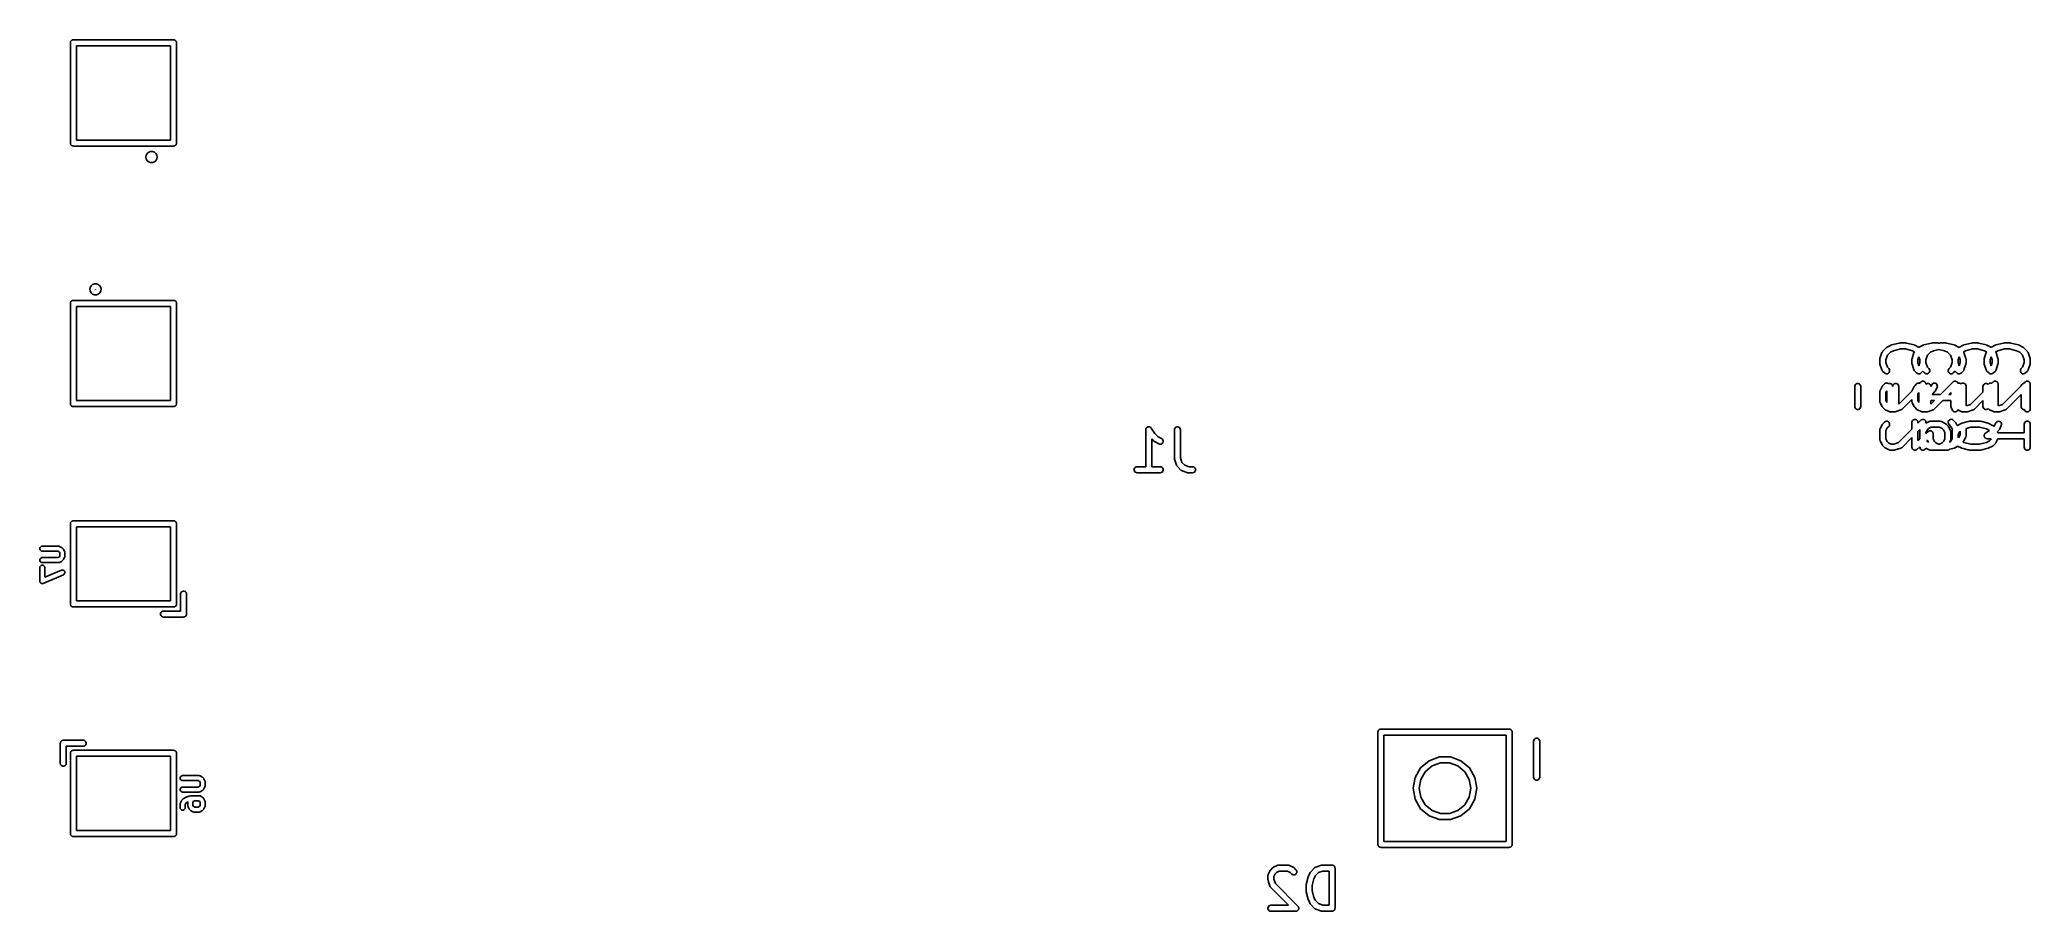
# Model space of a CAD drawing. Extents: x 81.7 to 131.3, y -111.1 to -89.4.
import ezdxf

# ---------------------------------------------------------------- set-up
doc = ezdxf.new("R2010")
doc.units = 0
doc.header["$MEASUREMENT"] = 0
doc.layers.add('BLACK', color=7, linetype='CONTINUOUS')

msp = doc.modelspace()

# ---------------------------------------------------------------- linework, layer by layer
at = {"layer": 'Black'}
for p, q in [((82.425, -89.45), (82.4261, -89.4435)), ((82.425, -91.95), (82.425, -89.45)), ((82.4261, -89.437), (82.4284, -89.4308)), ((82.4261, -89.4435), (82.4261, -89.437)), ((82.4284, -89.4308), (82.4295, -89.4243)), ((82.4295, -89.4243), (82.4328, -89.4187)), ((82.4328, -89.4187), (82.435, -89.4125)), ((82.435, -89.4125), (82.4393, -89.4075)), ((82.4393, -89.4075), (82.4425, -89.4018)), ((82.4425, -89.4018), (82.4476, -89.3976)), ((82.4476, -89.3976), (82.4518, -89.3925)), ((82.4518, -89.3925), (82.4575, -89.3893)), ((82.4575, -89.3893), (82.4625, -89.385)), ((82.4625, -89.385), (82.4687, -89.3828)), ((82.4687, -89.3828), (82.4743, -89.3795)), ((82.4743, -89.3795), (82.4808, -89.3784)), ((82.4808, -89.3784), (82.487, -89.3761)), ((82.487, -89.3761), (82.4935, -89.3761)), ((82.4935, -89.3761), (82.5, -89.375)), ((82.5, -89.375), (85, -89.375)), ((82.575, -89.525), (82.575, -91.875)), ((84.925, -89.525), (82.575, -89.525)), ((84.925, -91.875), (84.925, -89.525)), ((85, -89.375), (85.0065, -89.3761)), ((85.0065, -89.3761), (85.013, -89.3761)), ((85.013, -89.3761), (85.0192, -89.3784)), ((85.0192, -89.3784), (85.0257, -89.3795)), ((85.0257, -89.3795), (85.0313, -89.3828)), ((85.0313, -89.3828), (85.0375, -89.385)), ((85.0375, -89.385), (85.0425, -89.3893)), ((85.0425, -89.3893), (85.0482, -89.3925)), ((85.0482, -89.3925), (85.0524, -89.3976)), ((85.0524, -89.3976), (85.0575, -89.4018)), ((85.0575, -89.4018), (85.0607, -89.4075)), ((85.0607, -89.4075), (85.065, -89.4125)), ((85.065, -89.4125), (85.0672, -89.4187)), ((85.0672, -89.4187), (85.0705, -89.4243)), ((85.0705, -89.4243), (85.0716, -89.4308)), ((85.0716, -89.4308), (85.0739, -89.437)), ((85.0739, -89.437), (85.0739, -89.4435)), ((85.0739, -89.4435), (85.075, -89.45)), ((85.075, -89.45), (85.075, -91.95)), ((82.4261, -91.9565), (82.425, -91.95)), ((82.4261, -91.963), (82.4261, -91.9565)), ((82.4284, -91.9692), (82.4261, -91.963)), ((82.4295, -91.9757), (82.4284, -91.9692)), ((82.4328, -91.9813), (82.4295, -91.9757)), ((82.435, -91.9875), (82.4328, -91.9813)), ((82.4393, -91.9925), (82.435, -91.9875)), ((82.4425, -91.9982), (82.4393, -91.9925)), ((82.4476, -92.0024), (82.4425, -91.9982)), ((82.4518, -92.0075), (82.4476, -92.0024)), ((82.4575, -92.0107), (82.4518, -92.0075)), ((82.4625, -92.015), (82.4575, -92.0107)), ((82.4687, -92.0172), (82.4625, -92.015)), ((82.4743, -92.0205), (82.4687, -92.0172)), ((82.4808, -92.0216), (82.4743, -92.0205)), ((82.487, -92.0239), (82.4808, -92.0216)), ((82.4935, -92.0239), (82.487, -92.0239)), ((82.5, -92.025), (82.4935, -92.0239)), ((85, -92.025), (82.5, -92.025)), ((82.575, -91.875), (84.925, -91.875)), ((84.3093, -92.3), (84.3178, -92.2519)), ((84.3178, -92.3481), (84.3093, -92.3)), ((84.3178, -92.2519), (84.3422, -92.2096)), ((84.3422, -92.2096), (84.3796, -92.1781)), ((84.3796, -92.1781), (84.4256, -92.1614)), ((84.4256, -92.1614), (84.4744, -92.1614)), ((84.4495, -92.2995), (84.4493, -92.2998)), ((84.4493, -92.2998), (84.4493, -92.3)), ((84.4493, -92.3), (84.4493, -92.3002)), ((84.4493, -92.3002), (84.4495, -92.3005)), ((84.4496, -92.2994), (84.4495, -92.2995)), ((84.4495, -92.3005), (84.4496, -92.3006)), ((84.4499, -92.2993), (84.4496, -92.2994)), ((84.4496, -92.3006), (84.4499, -92.3007)), ((84.4501, -92.2993), (84.4499, -92.2993)), ((84.4499, -92.3007), (84.4501, -92.3007)), ((84.4504, -92.2994), (84.4501, -92.2993)), ((84.4501, -92.3007), (84.4504, -92.3006)), ((84.4505, -92.2995), (84.4504, -92.2994)), ((84.4504, -92.3006), (84.4505, -92.3005)), ((84.4507, -92.2998), (84.4505, -92.2995)), ((84.4505, -92.3005), (84.4507, -92.3002)), ((84.4507, -92.3), (84.4507, -92.2998)), ((84.4507, -92.3002), (84.4507, -92.3)), ((84.4744, -92.1614), (84.5204, -92.1781)), ((84.5204, -92.1781), (84.5578, -92.2096)), ((84.5578, -92.2096), (84.5822, -92.2519)), ((84.5822, -92.2519), (84.5907, -92.3)), ((84.5907, -92.3), (84.5822, -92.3481)), ((85.0065, -92.0239), (85, -92.025)), ((85.013, -92.0239), (85.0065, -92.0239)), ((85.0192, -92.0216), (85.013, -92.0239)), ((85.0257, -92.0205), (85.0192, -92.0216)), ((85.0313, -92.0172), (85.0257, -92.0205)), ((85.0375, -92.015), (85.0313, -92.0172)), ((85.0425, -92.0107), (85.0375, -92.015)), ((85.0482, -92.0075), (85.0425, -92.0107)), ((85.0524, -92.0024), (85.0482, -92.0075)), ((85.0575, -91.9982), (85.0524, -92.0024)), ((85.0607, -91.9925), (85.0575, -91.9982)), ((85.065, -91.9875), (85.0607, -91.9925)), ((85.0672, -91.9813), (85.065, -91.9875)), ((85.0705, -91.9757), (85.0672, -91.9813)), ((85.0716, -91.9692), (85.0705, -91.9757)), ((85.0739, -91.963), (85.0716, -91.9692)), ((85.075, -91.95), (85.0739, -91.9565)), ((85.0739, -91.9565), (85.0739, -91.963)), ((84.3422, -92.3904), (84.3178, -92.3481)), ((84.3796, -92.4219), (84.3422, -92.3904)), ((84.4256, -92.4386), (84.3796, -92.4219)), ((84.4744, -92.4386), (84.4256, -92.4386)), ((84.5204, -92.4219), (84.4744, -92.4386)), ((84.5578, -92.3904), (84.5204, -92.4219)), ((84.5822, -92.3481), (84.5578, -92.3904)), ((82.9093, -95.6), (82.9178, -95.5519)), ((82.9178, -95.6481), (82.9093, -95.6)), ((82.9178, -95.5519), (82.9422, -95.5096)), ((82.9422, -95.6904), (82.9178, -95.6481)), ((82.9422, -95.5096), (82.9796, -95.4781)), ((82.9796, -95.7219), (82.9422, -95.6904)), ((82.9796, -95.4781), (83.0256, -95.4614)), ((83.0256, -95.7386), (82.9796, -95.7219)), ((83.0256, -95.4614), (83.0744, -95.4614)), ((83.0744, -95.7386), (83.0256, -95.7386)), ((83.0495, -95.5995), (83.0493, -95.5998)), ((83.0493, -95.5998), (83.0493, -95.6)), ((83.0493, -95.6), (83.0493, -95.6002)), ((83.0493, -95.6002), (83.0495, -95.6005)), ((83.0496, -95.5994), (83.0495, -95.5995)), ((83.0495, -95.6005), (83.0496, -95.6006)), ((83.0499, -95.5993), (83.0496, -95.5994)), ((83.0496, -95.6006), (83.0499, -95.6007)), ((83.0501, -95.5993), (83.0499, -95.5993)), ((83.0499, -95.6007), (83.0501, -95.6007)), ((83.0504, -95.5994), (83.0501, -95.5993)), ((83.0501, -95.6007), (83.0504, -95.6006)), ((83.0505, -95.5995), (83.0504, -95.5994)), ((83.0504, -95.6006), (83.0505, -95.6005)), ((83.0507, -95.5998), (83.0505, -95.5995)), ((83.0505, -95.6005), (83.0507, -95.6002)), ((83.0507, -95.6), (83.0507, -95.5998)), ((83.0507, -95.6002), (83.0507, -95.6)), ((83.0744, -95.4614), (83.1204, -95.4781)), ((83.1204, -95.7219), (83.0744, -95.7386)), ((83.1204, -95.4781), (83.1578, -95.5096)), ((83.1578, -95.6904), (83.1204, -95.7219)), ((83.1578, -95.5096), (83.1822, -95.5519)), ((83.1822, -95.6481), (83.1578, -95.6904)), ((83.1822, -95.5519), (83.1907, -95.6)), ((83.1907, -95.6), (83.1822, -95.6481)), ((82.425, -95.95), (82.4261, -95.9435)), ((82.425, -98.45), (82.425, -95.95)), ((82.4261, -95.937), (82.4284, -95.9308)), ((82.4261, -95.9435), (82.4261, -95.937)), ((82.4284, -95.9308), (82.4295, -95.9243)), ((82.4295, -95.9243), (82.4328, -95.9187)), ((82.4328, -95.9187), (82.435, -95.9125)), ((82.435, -95.9125), (82.4393, -95.9075)), ((82.4393, -95.9075), (82.4425, -95.9018)), ((82.4425, -95.9018), (82.4476, -95.8976)), ((82.4476, -95.8976), (82.4518, -95.8925)), ((82.4518, -95.8925), (82.4575, -95.8893)), ((82.4575, -95.8893), (82.4625, -95.885)), ((82.4625, -95.885), (82.4687, -95.8828)), ((82.4687, -95.8828), (82.4743, -95.8795)), ((82.4743, -95.8795), (82.4808, -95.8784)), ((82.4808, -95.8784), (82.487, -95.8761)), ((82.487, -95.8761), (82.4935, -95.8761)), ((82.4935, -95.8761), (82.5, -95.875)), ((82.5, -95.875), (85, -95.875)), ((82.575, -96.025), (82.575, -98.375)), ((84.925, -96.025), (82.575, -96.025)), ((84.925, -98.375), (84.925, -96.025)), ((85, -95.875), (85.0065, -95.8761)), ((85.0065, -95.8761), (85.013, -95.8761)), ((85.013, -95.8761), (85.0192, -95.8784)), ((85.0192, -95.8784), (85.0257, -95.8795)), ((85.0257, -95.8795), (85.0313, -95.8828)), ((85.0313, -95.8828), (85.0375, -95.885)), ((85.0375, -95.885), (85.0425, -95.8893)), ((85.0425, -95.8893), (85.0482, -95.8925)), ((85.0482, -95.8925), (85.0524, -95.8976)), ((85.0524, -95.8976), (85.0575, -95.9018)), ((85.0575, -95.9018), (85.0607, -95.9075)), ((85.0607, -95.9075), (85.065, -95.9125)), ((85.065, -95.9125), (85.0672, -95.9187)), ((85.0672, -95.9187), (85.0705, -95.9243)), ((85.0705, -95.9243), (85.0716, -95.9308)), ((85.0716, -95.9308), (85.0739, -95.937)), ((85.0739, -95.937), (85.0739, -95.9435)), ((85.0739, -95.9435), (85.075, -95.95)), ((85.075, -95.95), (85.075, -98.45)), ((127.556, -97.3227), (127.604, -97.1799)), ((127.604, -97.1799), (127.606, -97.1761)), ((127.606, -97.1761), (127.607, -97.1719)), ((127.607, -97.1719), (127.612, -97.1647)), ((127.612, -97.1647), (127.616, -97.1569)), ((127.616, -97.1569), (127.619, -97.1541)), ((127.619, -97.1541), (127.622, -97.1505)), ((127.622, -97.1505), (127.717, -97.0553)), ((127.741, -97.2441), (127.702, -97.3586)), ((127.717, -97.0553), (127.727, -97.0484)), ((127.727, -97.0484), (127.737, -97.0413)), ((127.737, -97.0413), (127.832, -96.9936)), ((127.815, -97.17), (127.741, -97.2441)), ((127.892, -97.1315), (127.815, -97.17)), ((127.832, -96.9936), (127.84, -96.9913)), ((127.84, -96.9913), (127.847, -96.988)), ((127.847, -96.988), (128.038, -96.9403)), ((128.065, -97.0881), (127.892, -97.1315)), ((128.038, -96.9403), (128.047, -96.9397)), ((128.047, -96.9397), (128.056, -96.9381)), ((128.056, -96.9381), (128.199, -96.9381)), ((128.19, -97.0881), (128.065, -97.0881)), ((128.363, -97.1315), (128.19, -97.0881)), ((128.199, -96.9381), (128.208, -96.9397)), ((128.208, -96.9397), (128.217, -96.9403)), ((128.217, -96.9403), (128.407, -96.988)), ((128.356, -97.3227), (128.404, -97.1799)), ((128.416, -97.1578), (128.363, -97.1315)), ((128.404, -97.1799), (128.406, -97.1761)), ((128.406, -97.1761), (128.407, -97.1719)), ((128.407, -96.988), (128.415, -96.9913)), ((128.407, -97.1719), (128.412, -97.1647)), ((128.412, -97.1647), (128.416, -97.1578)), ((128.415, -96.9913), (128.423, -96.9936)), ((128.423, -96.9936), (128.518, -97.0413)), ((128.527, -97.2836), (128.502, -97.3586)), ((128.518, -97.0413), (128.527, -97.0482)), ((128.527, -97.0482), (128.537, -97.0413)), ((128.552, -97.3586), (128.527, -97.2836)), ((128.537, -97.0413), (128.632, -96.9936)), ((128.632, -96.9936), (128.64, -96.9913)), ((128.64, -96.9913), (128.647, -96.988)), ((128.647, -96.988), (128.838, -96.9403)), ((128.741, -97.2441), (128.702, -97.3586)), ((128.815, -97.17), (128.741, -97.2441)), ((128.892, -97.1315), (128.815, -97.17)), ((128.838, -96.9403), (128.847, -96.9397)), ((128.847, -96.9397), (128.856, -96.9381)), ((128.856, -96.9381), (128.999, -96.9381)), ((129.027, -97.0975), (128.892, -97.1315)), ((128.999, -96.9381), (129.008, -96.9397)), ((129.008, -96.9397), (129.017, -96.9403)), ((129.017, -96.9403), (129.027, -96.9429)), ((129.027, -96.9429), (129.038, -96.9403)), ((129.163, -97.1315), (129.027, -97.0975)), ((129.038, -96.9403), (129.047, -96.9397)), ((129.047, -96.9397), (129.056, -96.9381)), ((129.056, -96.9381), (129.199, -96.9381)), ((129.24, -97.17), (129.163, -97.1315)), ((129.199, -96.9381), (129.208, -96.9397)), ((129.208, -96.9397), (129.217, -96.9403)), ((129.217, -96.9403), (129.407, -96.988)), ((129.314, -97.2441), (129.24, -97.17)), ((129.352, -97.3586), (129.314, -97.2441)), ((129.407, -96.988), (129.415, -96.9913)), ((129.415, -96.9913), (129.423, -96.9936)), ((129.423, -96.9936), (129.518, -97.0413)), ((129.527, -97.2836), (129.502, -97.3586)), ((129.518, -97.0413), (129.527, -97.0482)), ((129.527, -97.0482), (129.537, -97.0413)), ((129.552, -97.3586), (129.527, -97.2836)), ((129.537, -97.0413), (129.632, -96.9936)), ((129.632, -96.9936), (129.64, -96.9913)), ((129.692, -97.1315), (129.639, -97.1578)), ((129.639, -97.1578), (129.643, -97.1647)), ((129.64, -96.9913), (129.647, -96.988)), ((129.643, -97.1647), (129.648, -97.1719)), ((129.647, -96.988), (129.838, -96.9403)), ((129.648, -97.1719), (129.649, -97.1761)), ((129.649, -97.1761), (129.651, -97.1799)), ((129.651, -97.1799), (129.699, -97.3227)), ((129.865, -97.0881), (129.692, -97.1315)), ((129.838, -96.9403), (129.847, -96.9397)), ((129.847, -96.9397), (129.856, -96.9381)), ((129.856, -96.9381), (129.999, -96.9381)), ((129.99, -97.0881), (129.865, -97.0881)), ((130.163, -97.1315), (129.99, -97.0881)), ((129.999, -96.9381), (130.008, -96.9397)), ((130.008, -96.9397), (130.017, -96.9403)), ((130.017, -96.9403), (130.207, -96.988)), ((130.156, -97.3227), (130.204, -97.1799)), ((130.216, -97.1578), (130.163, -97.1315)), ((130.204, -97.1799), (130.206, -97.1761)), ((130.206, -97.1761), (130.207, -97.1719)), ((130.207, -96.988), (130.215, -96.9913)), ((130.207, -97.1719), (130.212, -97.1647)), ((130.212, -97.1647), (130.216, -97.1578)), ((130.215, -96.9913), (130.223, -96.9936)), ((130.223, -96.9936), (130.318, -97.0413)), ((130.327, -97.2836), (130.302, -97.3586)), ((130.318, -97.0413), (130.327, -97.0482)), ((130.327, -97.0482), (130.337, -97.0413)), ((130.352, -97.3586), (130.327, -97.2836)), ((130.337, -97.0413), (130.432, -96.9936)), ((130.432, -96.9936), (130.44, -96.9913)), ((130.492, -97.1315), (130.439, -97.1578)), ((130.439, -97.1578), (130.443, -97.1647)), ((130.44, -96.9913), (130.447, -96.988)), ((130.443, -97.1647), (130.448, -97.1719)), ((130.447, -96.988), (130.638, -96.9403)), ((130.448, -97.1719), (130.449, -97.1761)), ((130.449, -97.1761), (130.451, -97.1799)), ((130.451, -97.1799), (130.499, -97.3227)), ((130.665, -97.0881), (130.492, -97.1315)), ((130.638, -96.9403), (130.647, -96.9397)), ((130.647, -96.9397), (130.656, -96.9381)), ((130.656, -96.9381), (130.799, -96.9381)), ((130.79, -97.0881), (130.665, -97.0881)), ((130.963, -97.1315), (130.79, -97.0881)), ((130.799, -96.9381), (130.808, -96.9397)), ((130.808, -96.9397), (130.817, -96.9403)), ((130.817, -96.9403), (131.007, -96.988)), ((131.04, -97.17), (130.963, -97.1315)), ((131.007, -96.988), (131.015, -96.9913)), ((131.015, -96.9913), (131.023, -96.9936)), ((131.023, -96.9936), (131.118, -97.0413)), ((131.114, -97.2441), (131.04, -97.17)), ((131.152, -97.3586), (131.114, -97.2441)), ((131.118, -97.0413), (131.128, -97.0484)), ((131.128, -97.0484), (131.138, -97.0553)), ((131.138, -97.0553), (131.233, -97.1505)), ((131.233, -97.1505), (131.235, -97.1541)), ((131.235, -97.1541), (131.239, -97.1569)), ((131.239, -97.1569), (131.243, -97.1647)), ((131.243, -97.1647), (131.248, -97.1719)), ((131.248, -97.1719), (131.249, -97.1761)), ((131.249, -97.1761), (131.251, -97.1799)), ((131.251, -97.1799), (131.299, -97.3227)), ((127.552, -97.3464), (127.554, -97.3346)), ((127.552, -97.4417), (127.552, -97.3464)), ((127.554, -97.4535), (127.552, -97.4417)), ((127.554, -97.3346), (127.556, -97.3227)), ((127.556, -97.4654), (127.554, -97.4535)), ((127.604, -97.6082), (127.556, -97.4654)), ((127.606, -97.612), (127.604, -97.6082)), ((127.607, -97.6162), (127.606, -97.612)), ((127.612, -97.6234), (127.607, -97.6162)), ((127.616, -97.6311), (127.612, -97.6234)), ((127.619, -97.634), (127.616, -97.6311)), ((127.622, -97.6376), (127.619, -97.634)), ((127.67, -97.6852), (127.622, -97.6376)), ((127.691, -97.7001), (127.67, -97.6852)), ((127.716, -97.7069), (127.691, -97.7001)), ((127.702, -97.3586), (127.702, -97.4295)), ((127.702, -97.4295), (127.741, -97.544)), ((127.742, -97.7046), (127.716, -97.7069)), ((127.741, -97.544), (127.776, -97.5791)), ((127.766, -97.6936), (127.742, -97.7046)), ((127.784, -97.6752), (127.766, -97.6936)), ((127.776, -97.5791), (127.791, -97.6004)), ((127.795, -97.6516), (127.784, -97.6752)), ((127.791, -97.6004), (127.797, -97.6256)), ((127.797, -97.6256), (127.795, -97.6516)), ((128.352, -97.3464), (128.354, -97.3346)), ((128.352, -97.4417), (128.352, -97.3464)), ((128.354, -97.4535), (128.352, -97.4417)), ((128.354, -97.3346), (128.356, -97.3227)), ((128.356, -97.4654), (128.354, -97.4535)), ((128.404, -97.6082), (128.356, -97.4654)), ((128.406, -97.612), (128.404, -97.6082)), ((128.407, -97.6162), (128.406, -97.612)), ((128.412, -97.6234), (128.407, -97.6162)), ((128.416, -97.6311), (128.412, -97.6234)), ((128.419, -97.634), (128.416, -97.6311)), ((128.422, -97.6376), (128.419, -97.634)), ((128.47, -97.6852), (128.422, -97.6376)), ((128.491, -97.7001), (128.47, -97.6852)), ((128.516, -97.7069), (128.491, -97.7001)), ((128.502, -97.3586), (128.502, -97.4295)), ((128.502, -97.4295), (128.527, -97.5045)), ((128.527, -97.7059), (128.516, -97.7069)), ((128.527, -97.5045), (128.552, -97.4295)), ((128.539, -97.7069), (128.527, -97.7059)), ((128.564, -97.7001), (128.539, -97.7069)), ((128.552, -97.4295), (128.552, -97.3586)), ((128.585, -97.6852), (128.564, -97.7001)), ((128.627, -97.643), (128.585, -97.6852)), ((128.67, -97.6852), (128.627, -97.643)), ((128.691, -97.7001), (128.67, -97.6852)), ((128.716, -97.7069), (128.691, -97.7001)), ((128.702, -97.3586), (128.702, -97.4295)), ((128.702, -97.4295), (128.741, -97.544)), ((128.742, -97.7046), (128.716, -97.7069)), ((128.741, -97.544), (128.776, -97.5791)), ((128.766, -97.6936), (128.742, -97.7046)), ((128.784, -97.6752), (128.766, -97.6936)), ((128.776, -97.5791), (128.791, -97.6004)), ((128.795, -97.6516), (128.784, -97.6752)), ((128.791, -97.6004), (128.797, -97.6256)), ((128.797, -97.6256), (128.795, -97.6516)), ((129.257, -97.6256), (129.264, -97.6004)), ((129.26, -97.6516), (129.257, -97.6256)), ((129.271, -97.6752), (129.26, -97.6516)), ((129.264, -97.6004), (129.279, -97.5791)), ((129.289, -97.6936), (129.271, -97.6752)), ((129.279, -97.5791), (129.314, -97.544)), ((129.313, -97.7046), (129.289, -97.6936)), ((129.339, -97.7069), (129.313, -97.7046)), ((129.314, -97.544), (129.352, -97.4295)), ((129.364, -97.7001), (129.339, -97.7069)), ((129.352, -97.4295), (129.352, -97.3586)), ((129.385, -97.6852), (129.364, -97.7001)), ((129.427, -97.643), (129.385, -97.6852)), ((129.47, -97.6852), (129.427, -97.643)), ((129.491, -97.7001), (129.47, -97.6852)), ((129.516, -97.7069), (129.491, -97.7001)), ((129.502, -97.3586), (129.502, -97.4295)), ((129.502, -97.4295), (129.527, -97.5045)), ((129.527, -97.7059), (129.516, -97.7069)), ((129.527, -97.5045), (129.552, -97.4295)), ((129.539, -97.7069), (129.527, -97.7059)), ((129.564, -97.7001), (129.539, -97.7069)), ((129.552, -97.4295), (129.552, -97.3586)), ((129.585, -97.6852), (129.564, -97.7001)), ((129.633, -97.6376), (129.585, -97.6852)), ((129.635, -97.634), (129.633, -97.6376)), ((129.639, -97.6311), (129.635, -97.634)), ((129.643, -97.6234), (129.639, -97.6311)), ((129.648, -97.6162), (129.643, -97.6234)), ((129.649, -97.612), (129.648, -97.6162)), ((129.651, -97.6082), (129.649, -97.612)), ((129.699, -97.4654), (129.651, -97.6082)), ((129.699, -97.3227), (129.7, -97.3346)), ((129.7, -97.4535), (129.699, -97.4654)), ((129.7, -97.3346), (129.702, -97.3464)), ((129.702, -97.4417), (129.7, -97.4535)), ((129.702, -97.3464), (129.702, -97.4417)), ((130.152, -97.3464), (130.154, -97.3346)), ((130.152, -97.4417), (130.152, -97.3464)), ((130.154, -97.4535), (130.152, -97.4417)), ((130.154, -97.3346), (130.156, -97.3227)), ((130.156, -97.4654), (130.154, -97.4535)), ((130.204, -97.6082), (130.156, -97.4654)), ((130.206, -97.612), (130.204, -97.6082)), ((130.207, -97.6162), (130.206, -97.612)), ((130.212, -97.6234), (130.207, -97.6162)), ((130.216, -97.6311), (130.212, -97.6234)), ((130.219, -97.634), (130.216, -97.6311)), ((130.222, -97.6376), (130.219, -97.634)), ((130.27, -97.6852), (130.222, -97.6376)), ((130.291, -97.7001), (130.27, -97.6852)), ((130.316, -97.7069), (130.291, -97.7001)), ((130.302, -97.3586), (130.302, -97.4295)), ((130.302, -97.4295), (130.327, -97.5045)), ((130.327, -97.7059), (130.316, -97.7069)), ((130.327, -97.5045), (130.352, -97.4295)), ((130.339, -97.7069), (130.327, -97.7059)), ((130.364, -97.7001), (130.339, -97.7069)), ((130.352, -97.4295), (130.352, -97.3586)), ((130.385, -97.6852), (130.364, -97.7001)), ((130.433, -97.6376), (130.385, -97.6852)), ((130.435, -97.634), (130.433, -97.6376)), ((130.439, -97.6311), (130.435, -97.634)), ((130.443, -97.6234), (130.439, -97.6311)), ((130.448, -97.6162), (130.443, -97.6234)), ((130.449, -97.612), (130.448, -97.6162)), ((130.451, -97.6082), (130.449, -97.612)), ((130.499, -97.4654), (130.451, -97.6082)), ((130.499, -97.3227), (130.5, -97.3346)), ((130.5, -97.4535), (130.499, -97.4654)), ((130.5, -97.3346), (130.502, -97.3464)), ((130.502, -97.4417), (130.5, -97.4535)), ((130.502, -97.3464), (130.502, -97.4417)), ((131.057, -97.6256), (131.064, -97.6004)), ((131.06, -97.6516), (131.057, -97.6256)), ((131.071, -97.6752), (131.06, -97.6516)), ((131.064, -97.6004), (131.079, -97.5791)), ((131.089, -97.6936), (131.071, -97.6752)), ((131.079, -97.5791), (131.114, -97.544)), ((131.113, -97.7046), (131.089, -97.6936)), ((131.139, -97.7069), (131.113, -97.7046)), ((131.114, -97.544), (131.152, -97.4295)), ((131.164, -97.7001), (131.139, -97.7069)), ((131.152, -97.4295), (131.152, -97.3586)), ((131.185, -97.6852), (131.164, -97.7001)), ((131.233, -97.6376), (131.185, -97.6852)), ((131.235, -97.634), (131.233, -97.6376)), ((131.239, -97.6311), (131.235, -97.634)), ((131.243, -97.6234), (131.239, -97.6311)), ((131.248, -97.6162), (131.243, -97.6234)), ((131.249, -97.612), (131.248, -97.6162)), ((131.251, -97.6082), (131.249, -97.612)), ((131.299, -97.4654), (131.251, -97.6082)), ((131.299, -97.3227), (131.3, -97.3346)), ((131.3, -97.4535), (131.299, -97.4654)), ((131.3, -97.3346), (131.302, -97.3464)), ((131.302, -97.4417), (131.3, -97.4535)), ((131.302, -97.3464), (131.302, -97.4417)), ((126.925, -98.025), (126.93, -97.9993)), ((126.925, -98.525), (126.925, -98.025)), ((126.93, -97.9993), (126.943, -97.9768)), ((126.943, -97.9768), (126.962, -97.96)), ((126.962, -97.96), (126.987, -97.9511)), ((126.987, -97.9511), (127.013, -97.9511)), ((127.013, -97.9511), (127.037, -97.96)), ((127.037, -97.96), (127.057, -97.9768)), ((127.057, -97.9768), (127.07, -97.9993)), ((127.07, -97.9993), (127.075, -98.025)), ((127.075, -98.025), (127.075, -98.525)), ((127.552, -98.156), (127.553, -98.1517)), ((127.552, -98.394), (127.552, -98.156)), ((127.553, -98.1474), (127.555, -98.139)), ((127.553, -98.1517), (127.553, -98.1474)), ((127.555, -98.139), (127.557, -98.1303)), ((127.557, -98.1303), (127.559, -98.1266)), ((127.559, -98.1266), (127.56, -98.1224)), ((127.56, -98.1224), (127.608, -98.0272)), ((127.608, -98.0272), (127.615, -98.0175)), ((127.615, -98.0175), (127.622, -98.0077)), ((127.622, -98.0077), (127.67, -97.9601)), ((127.67, -97.9601), (127.691, -97.9451)), ((127.691, -97.9451), (127.716, -97.9384)), ((127.725, -98.1284), (127.702, -98.1737)), ((127.702, -98.1737), (127.702, -98.3763)), ((127.716, -97.9384), (127.742, -97.9407)), ((127.725, -98.4216), (127.725, -98.1284)), ((127.742, -97.9407), (127.766, -97.9517)), ((127.766, -97.9517), (127.771, -97.957)), ((127.771, -97.957), (127.787, -97.9511)), ((127.787, -97.9511), (127.813, -97.9511)), ((127.813, -97.9511), (127.837, -97.96)), ((127.837, -97.96), (127.857, -97.9768)), ((127.857, -97.9768), (127.87, -97.9993)), ((127.87, -97.9993), (127.875, -98.025)), ((127.875, -98.025), (127.88, -97.9993)), ((127.88, -97.9993), (127.893, -97.9768)), ((127.893, -97.9768), (127.912, -97.96)), ((127.912, -97.96), (127.937, -97.9511)), ((127.937, -97.9511), (127.963, -97.9511)), ((127.963, -97.9511), (127.987, -97.96)), ((127.987, -97.96), (128.007, -97.9768)), ((128.007, -97.9768), (128.02, -97.9993)), ((128.02, -97.9993), (128.025, -98.025)), ((128.025, -98.025), (128.025, -98.4618)), ((128.025, -98.4618), (128.357, -98.1293)), ((128.357, -98.1293), (128.359, -98.1266)), ((128.359, -98.1266), (128.36, -98.1224)), ((128.36, -98.1224), (128.408, -98.0272)), ((128.408, -98.0272), (128.415, -98.0175)), ((128.415, -98.0175), (128.422, -98.0077)), ((128.422, -98.0077), (128.47, -97.9601)), ((128.47, -97.9601), (128.491, -97.9451)), ((128.491, -97.9451), (128.516, -97.9384)), ((128.525, -98.1739), (128.502, -98.1965)), ((128.502, -98.1965), (128.502, -98.3763)), ((128.516, -97.9384), (128.542, -97.9407)), ((128.525, -98.4216), (128.525, -98.1739)), ((128.542, -97.9407), (128.545, -97.942)), ((128.545, -97.942), (128.574, -97.9124)), ((128.574, -97.9124), (128.582, -97.9068)), ((128.582, -97.9068), (128.59, -97.9005)), ((128.59, -97.9005), (128.593, -97.8994)), ((128.593, -97.8994), (128.596, -97.8975)), ((128.596, -97.8975), (128.605, -97.895)), ((128.605, -97.895), (128.614, -97.8916)), ((128.614, -97.8916), (128.618, -97.8916)), ((128.618, -97.8916), (128.621, -97.8908)), ((128.621, -97.8908), (128.631, -97.8916)), ((128.631, -97.8916), (128.64, -97.8916)), ((128.64, -97.8916), (128.644, -97.8927)), ((128.644, -97.8927), (128.647, -97.893)), ((128.647, -97.893), (128.656, -97.8972)), ((128.656, -97.8972), (128.665, -97.9005)), ((128.665, -97.9005), (128.667, -97.9026)), ((128.667, -97.9026), (128.67, -97.904)), ((128.67, -97.904), (128.677, -97.911)), ((128.677, -97.911), (128.685, -97.9173)), ((128.685, -97.9173), (128.686, -97.9201)), ((128.686, -97.9201), (128.689, -97.9225)), ((128.689, -97.9225), (128.693, -97.9313)), ((128.693, -97.9313), (128.698, -97.9398)), ((128.698, -97.9398), (128.698, -97.9431)), ((128.698, -97.9431), (128.7, -97.9461)), ((128.7, -97.9461), (128.701, -97.9558)), ((128.701, -97.9558), (128.702, -97.9655)), ((128.702, -97.9685), (128.713, -97.96)), ((128.702, -97.9655), (128.702, -97.9685)), ((128.713, -97.96), (128.737, -97.9511)), ((128.737, -97.9511), (128.763, -97.9511)), ((128.763, -97.9511), (128.787, -97.96)), ((128.787, -97.96), (128.807, -97.9768)), ((128.807, -97.9768), (128.82, -97.9993)), ((128.82, -97.9993), (128.825, -98.0225)), ((128.825, -98.0225), (128.846, -97.9796)), ((128.846, -97.9796), (128.862, -97.9586)), ((128.919, -98.1614), (128.856, -98.2238)), ((128.856, -98.2238), (129.063, -98.2238)), ((128.862, -97.9586), (128.883, -97.9443)), ((128.883, -97.9443), (128.909, -97.9382)), ((128.909, -97.9382), (128.934, -97.9412)), ((128.925, -98.1515), (128.919, -98.1614)), ((128.933, -98.1419), (128.925, -98.1515)), ((128.98, -98.0466), (128.933, -98.1419)), ((128.934, -97.9412), (128.958, -97.9529)), ((128.958, -97.9529), (128.976, -97.9718)), ((128.976, -97.9718), (128.986, -97.9957)), ((128.988, -98.0217), (128.98, -98.0466)), ((128.986, -97.9957), (128.988, -98.0217)), ((129.063, -98.2238), (129.374, -97.9124)), ((129.325, -98.1739), (129.275, -98.2238)), ((129.275, -98.2238), (129.325, -98.2238)), ((129.325, -98.2238), (129.325, -98.1739)), ((129.374, -97.9124), (129.382, -97.9068)), ((129.382, -97.9068), (129.39, -97.9005)), ((129.39, -97.9005), (129.393, -97.8994)), ((129.393, -97.8994), (129.396, -97.8975)), ((129.396, -97.8975), (129.405, -97.895)), ((129.405, -97.895), (129.414, -97.8916)), ((129.414, -97.8916), (129.418, -97.8916)), ((129.418, -97.8916), (129.421, -97.8908)), ((129.421, -97.8908), (129.431, -97.8916)), ((129.431, -97.8916), (129.44, -97.8916)), ((129.44, -97.8916), (129.444, -97.8927)), ((129.444, -97.8927), (129.447, -97.893)), ((129.447, -97.893), (129.456, -97.8972)), ((129.456, -97.8972), (129.465, -97.9005)), ((129.465, -97.9005), (129.467, -97.9026)), ((129.467, -97.9026), (129.47, -97.904)), ((129.47, -97.904), (129.477, -97.911)), ((129.477, -97.911), (129.485, -97.9173)), ((129.485, -97.9173), (129.486, -97.9201)), ((129.486, -97.9201), (129.489, -97.9225)), ((129.489, -97.9225), (129.493, -97.9313)), ((129.493, -97.9313), (129.498, -97.9398)), ((129.498, -97.9431), (129.516, -97.9384)), ((129.498, -97.9398), (129.498, -97.9431)), ((129.498, -97.9431), (129.498, -97.9431)), ((129.516, -97.9384), (129.542, -97.9407)), ((129.542, -97.9407), (129.566, -97.9517)), ((129.566, -97.9517), (129.566, -97.9523)), ((129.566, -97.9523), (129.579, -97.9571)), ((129.579, -97.9571), (129.59, -97.9481)), ((129.59, -97.9481), (129.614, -97.9392)), ((129.614, -97.9392), (129.64, -97.9392)), ((129.64, -97.9392), (129.665, -97.9481)), ((129.665, -97.9481), (129.685, -97.9649)), ((129.685, -97.9649), (129.698, -97.9874)), ((129.698, -97.9874), (129.702, -98.0131)), ((129.702, -98.0131), (129.702, -98.509)), ((129.815, -98.4714), (130.125, -98.1618)), ((130.125, -98.025), (130.13, -97.9993)), ((130.125, -98.1618), (130.125, -98.025)), ((130.13, -97.9993), (130.143, -97.9768)), ((130.143, -97.9768), (130.162, -97.96)), ((130.162, -97.96), (130.187, -97.9511)), ((130.187, -97.9511), (130.213, -97.9511)), ((130.213, -97.9511), (130.237, -97.96)), ((130.237, -97.96), (130.255, -97.9747)), ((130.255, -97.9747), (130.27, -97.9601)), ((130.27, -97.9601), (130.291, -97.9451)), ((130.291, -97.9451), (130.316, -97.9384)), ((130.316, -97.9384), (130.342, -97.9407)), ((130.342, -97.9407), (130.345, -97.942)), ((130.345, -97.942), (130.374, -97.9124)), ((130.374, -97.9124), (130.382, -97.9068)), ((130.382, -97.9068), (130.39, -97.9005)), ((130.39, -97.9005), (130.393, -97.8994)), ((130.393, -97.8994), (130.396, -97.8975)), ((130.396, -97.8975), (130.405, -97.895)), ((130.405, -97.895), (130.414, -97.8916)), ((130.414, -97.8916), (130.418, -97.8916)), ((130.418, -97.8916), (130.421, -97.8908)), ((130.421, -97.8908), (130.431, -97.8916)), ((130.431, -97.8916), (130.44, -97.8916)), ((130.44, -97.8916), (130.444, -97.8927)), ((130.444, -97.8927), (130.447, -97.893)), ((130.447, -97.893), (130.456, -97.8972)), ((130.456, -97.8972), (130.465, -97.9005)), ((130.465, -97.9005), (130.467, -97.9026)), ((130.467, -97.9026), (130.47, -97.904)), ((130.47, -97.904), (130.477, -97.911)), ((130.477, -97.911), (130.485, -97.9173)), ((130.485, -97.9173), (130.486, -97.9201)), ((130.486, -97.9201), (130.489, -97.9225)), ((130.489, -97.9225), (130.493, -97.9313)), ((130.493, -97.9313), (130.498, -97.9398)), ((130.498, -97.9398), (130.498, -97.9431)), ((130.498, -97.9431), (130.5, -97.9461)), ((130.5, -97.9461), (130.501, -97.9558)), ((130.501, -97.9558), (130.502, -97.9655)), ((130.502, -97.9655), (130.502, -98.509)), ((130.615, -98.4714), (131.078, -98.009)), ((131.075, -98.2239), (130.709, -98.5899)), ((131.075, -98.525), (131.075, -98.2239)), ((131.078, -98.009), (131.08, -97.9993)), ((131.08, -97.9993), (131.093, -97.9768)), ((131.093, -97.9768), (131.112, -97.96)), ((131.112, -97.96), (131.135, -97.9519)), ((131.135, -97.9519), (131.174, -97.9124)), ((131.174, -97.9124), (131.182, -97.9068)), ((131.182, -97.9068), (131.19, -97.9005)), ((131.19, -97.9005), (131.193, -97.8994)), ((131.193, -97.8994), (131.196, -97.8975)), ((131.196, -97.8975), (131.205, -97.895)), ((131.205, -97.895), (131.214, -97.8916)), ((131.214, -97.8916), (131.218, -97.8916)), ((131.218, -97.8916), (131.221, -97.8908)), ((131.221, -97.8908), (131.231, -97.8916)), ((131.231, -97.8916), (131.24, -97.8916)), ((131.24, -97.8916), (131.244, -97.8927)), ((131.244, -97.8927), (131.247, -97.893)), ((131.247, -97.893), (131.256, -97.8972)), ((131.256, -97.8972), (131.265, -97.9005)), ((131.265, -97.9005), (131.267, -97.9026)), ((131.267, -97.9026), (131.27, -97.904)), ((131.27, -97.904), (131.277, -97.911)), ((131.277, -97.911), (131.285, -97.9173)), ((131.285, -97.9173), (131.286, -97.9201)), ((131.286, -97.9201), (131.289, -97.9225)), ((131.289, -97.9225), (131.293, -97.9313)), ((131.293, -97.9313), (131.298, -97.9398)), ((131.298, -97.9398), (131.298, -97.9431)), ((131.298, -97.9431), (131.3, -97.9461)), ((131.3, -97.9461), (131.301, -97.9558)), ((131.301, -97.9558), (131.302, -97.9655)), ((131.302, -97.9655), (131.302, -98.5845)), ((82.4261, -98.4565), (82.425, -98.45)), ((82.4261, -98.463), (82.4261, -98.4565)), ((82.4284, -98.4692), (82.4261, -98.463)), ((82.4295, -98.4757), (82.4284, -98.4692)), ((82.4328, -98.4813), (82.4295, -98.4757)), ((82.435, -98.4875), (82.4328, -98.4813)), ((82.4393, -98.4925), (82.435, -98.4875)), ((82.4425, -98.4982), (82.4393, -98.4925)), ((82.4476, -98.5024), (82.4425, -98.4982)), ((82.4518, -98.5075), (82.4476, -98.5024)), ((82.4575, -98.5107), (82.4518, -98.5075)), ((82.4625, -98.515), (82.4575, -98.5107)), ((82.4687, -98.5172), (82.4625, -98.515)), ((82.4743, -98.5205), (82.4687, -98.5172)), ((82.4808, -98.5216), (82.4743, -98.5205)), ((82.487, -98.5239), (82.4808, -98.5216)), ((82.4935, -98.5239), (82.487, -98.5239)), ((82.5, -98.525), (82.4935, -98.5239)), ((85, -98.525), (82.5, -98.525)), ((82.575, -98.375), (84.925, -98.375)), ((85.0065, -98.5239), (85, -98.525)), ((85.013, -98.5239), (85.0065, -98.5239)), ((85.0192, -98.5216), (85.013, -98.5239)), ((85.0257, -98.5205), (85.0192, -98.5216)), ((85.0313, -98.5172), (85.0257, -98.5205)), ((85.0375, -98.515), (85.0313, -98.5172)), ((85.0425, -98.5107), (85.0375, -98.515)), ((85.0482, -98.5075), (85.0425, -98.5107)), ((85.0524, -98.5024), (85.0482, -98.5075)), ((85.0575, -98.4982), (85.0524, -98.5024)), ((85.0607, -98.4925), (85.0575, -98.4982)), ((85.065, -98.4875), (85.0607, -98.4925)), ((85.0672, -98.4813), (85.065, -98.4875)), ((85.0705, -98.4757), (85.0672, -98.4813)), ((85.0716, -98.4692), (85.0705, -98.4757)), ((85.0739, -98.463), (85.0716, -98.4692)), ((85.075, -98.45), (85.0739, -98.4565)), ((85.0739, -98.4565), (85.0739, -98.463)), ((126.93, -98.5507), (126.925, -98.525)), ((126.943, -98.5732), (126.93, -98.5507)), ((126.962, -98.59), (126.943, -98.5732)), ((126.987, -98.5989), (126.962, -98.59)), ((127.013, -98.5989), (126.987, -98.5989)), ((127.037, -98.59), (127.013, -98.5989)), ((127.057, -98.5732), (127.037, -98.59)), ((127.07, -98.5507), (127.057, -98.5732)), ((127.075, -98.525), (127.07, -98.5507)), ((127.553, -98.3983), (127.552, -98.394)), ((127.553, -98.4026), (127.553, -98.3983)), ((127.555, -98.411), (127.553, -98.4026)), ((127.557, -98.4197), (127.555, -98.411)), ((127.559, -98.4234), (127.557, -98.4197)), ((127.56, -98.4276), (127.559, -98.4234)), ((127.608, -98.5228), (127.56, -98.4276)), ((127.615, -98.5325), (127.608, -98.5228)), ((127.622, -98.5423), (127.615, -98.5325)), ((127.67, -98.5899), (127.622, -98.5423)), ((127.679, -98.5968), (127.67, -98.5899)), ((127.689, -98.604), (127.679, -98.5968)), ((127.784, -98.6516), (127.689, -98.604)), ((127.702, -98.3763), (127.725, -98.4216)), ((127.788, -98.6528), (127.784, -98.6516)), ((127.792, -98.655), (127.788, -98.6528)), ((127.801, -98.6565), (127.792, -98.655)), ((127.809, -98.659), (127.801, -98.6565)), ((127.814, -98.6588), (127.809, -98.659)), ((127.818, -98.6595), (127.814, -98.6588)), ((127.913, -98.6595), (127.818, -98.6595)), ((127.925, -98.6574), (127.913, -98.6595)), ((127.937, -98.6557), (127.925, -98.6574)), ((128.08, -98.6081), (127.937, -98.6557)), ((128.083, -98.606), (128.08, -98.6081)), ((128.088, -98.6049), (128.083, -98.606)), ((128.095, -98.5998), (128.088, -98.6049)), ((128.103, -98.5957), (128.095, -98.5998)), ((128.105, -98.5924), (128.103, -98.5957)), ((128.109, -98.5899), (128.105, -98.5924)), ((128.352, -98.3465), (128.109, -98.5899)), ((128.352, -98.394), (128.352, -98.3465)), ((128.353, -98.3983), (128.352, -98.394)), ((128.353, -98.4026), (128.353, -98.3983)), ((128.355, -98.411), (128.353, -98.4026)), ((128.357, -98.4197), (128.355, -98.411)), ((128.359, -98.4234), (128.357, -98.4197)), ((128.36, -98.4276), (128.359, -98.4234)), ((128.408, -98.5228), (128.36, -98.4276)), ((128.415, -98.5325), (128.408, -98.5228)), ((128.422, -98.5423), (128.415, -98.5325)), ((128.47, -98.5899), (128.422, -98.5423)), ((128.479, -98.5968), (128.47, -98.5899)), ((128.489, -98.604), (128.479, -98.5968)), ((128.584, -98.6516), (128.489, -98.604)), ((128.502, -98.3763), (128.525, -98.4216)), ((128.588, -98.6528), (128.584, -98.6516)), ((128.592, -98.655), (128.588, -98.6528)), ((128.601, -98.6565), (128.592, -98.655)), ((128.609, -98.659), (128.601, -98.6565)), ((128.614, -98.6588), (128.609, -98.659)), ((128.618, -98.6595), (128.614, -98.6588)), ((128.713, -98.6595), (128.618, -98.6595)), ((128.725, -98.6574), (128.713, -98.6595)), ((128.737, -98.6557), (128.725, -98.6574)), ((128.88, -98.6081), (128.737, -98.6557)), ((128.825, -98.3738), (128.825, -98.4618)), ((128.825, -98.4618), (128.913, -98.3738)), ((128.913, -98.3738), (128.825, -98.3738)), ((128.883, -98.606), (128.88, -98.6081)), ((128.888, -98.6049), (128.883, -98.606)), ((128.895, -98.5998), (128.888, -98.6049)), ((128.903, -98.5957), (128.895, -98.5998)), ((128.905, -98.5924), (128.903, -98.5957)), ((128.909, -98.5899), (128.905, -98.5924)), ((129.125, -98.3738), (128.909, -98.5899)), ((129.325, -98.3738), (129.125, -98.3738)), ((129.325, -98.525), (129.325, -98.3738)), ((129.33, -98.5507), (129.325, -98.525)), ((129.343, -98.5732), (129.33, -98.5507)), ((129.352, -98.5815), (129.343, -98.5732)), ((129.352, -98.5845), (129.352, -98.5815)), ((129.357, -98.6102), (129.352, -98.5845)), ((129.37, -98.6327), (129.357, -98.6102)), ((129.39, -98.6495), (129.37, -98.6327)), ((129.414, -98.6584), (129.39, -98.6495)), ((129.44, -98.6584), (129.414, -98.6584)), ((129.465, -98.6495), (129.44, -98.6584)), ((129.485, -98.6327), (129.465, -98.6495)), ((129.498, -98.6102), (129.485, -98.6327)), ((129.584, -98.6516), (129.498, -98.6085)), ((129.498, -98.6085), (129.498, -98.6102)), ((129.588, -98.6528), (129.584, -98.6516)), ((129.592, -98.655), (129.588, -98.6528)), ((129.601, -98.6565), (129.592, -98.655)), ((129.609, -98.659), (129.601, -98.6565)), ((129.614, -98.6588), (129.609, -98.659)), ((129.618, -98.6595), (129.614, -98.6588)), ((129.713, -98.6595), (129.618, -98.6595)), ((129.702, -98.509), (129.815, -98.4714)), ((129.725, -98.6574), (129.713, -98.6595)), ((129.737, -98.6557), (129.725, -98.6574)), ((129.88, -98.6081), (129.737, -98.6557)), ((129.883, -98.606), (129.88, -98.6081)), ((129.888, -98.6049), (129.883, -98.606)), ((129.895, -98.5998), (129.888, -98.6049)), ((129.903, -98.5957), (129.895, -98.5998)), ((129.905, -98.5924), (129.903, -98.5957)), ((129.909, -98.5899), (129.905, -98.5924)), ((130.125, -98.3739), (129.909, -98.5899)), ((130.125, -98.525), (130.125, -98.3739)), ((130.13, -98.5507), (130.125, -98.525)), ((130.143, -98.5732), (130.13, -98.5507)), ((130.162, -98.59), (130.143, -98.5732)), ((130.187, -98.5989), (130.162, -98.59)), ((130.213, -98.5989), (130.187, -98.5989)), ((130.237, -98.59), (130.213, -98.5989)), ((130.255, -98.5753), (130.237, -98.59)), ((130.27, -98.5899), (130.255, -98.5753)), ((130.279, -98.5968), (130.27, -98.5899)), ((130.289, -98.604), (130.279, -98.5968)), ((130.384, -98.6516), (130.289, -98.604)), ((130.388, -98.6528), (130.384, -98.6516)), ((130.392, -98.655), (130.388, -98.6528)), ((130.401, -98.6565), (130.392, -98.655)), ((130.409, -98.659), (130.401, -98.6565)), ((130.414, -98.6588), (130.409, -98.659)), ((130.418, -98.6595), (130.414, -98.6588)), ((130.513, -98.6595), (130.418, -98.6595)), ((130.502, -98.509), (130.615, -98.4714)), ((130.525, -98.6574), (130.513, -98.6595)), ((130.537, -98.6557), (130.525, -98.6574)), ((130.68, -98.6081), (130.537, -98.6557)), ((130.683, -98.606), (130.68, -98.6081)), ((130.688, -98.6049), (130.683, -98.606)), ((130.695, -98.5998), (130.688, -98.6049)), ((130.703, -98.5957), (130.695, -98.5998)), ((130.705, -98.5924), (130.703, -98.5957)), ((130.709, -98.5899), (130.705, -98.5924)), ((131.08, -98.5507), (131.075, -98.525)), ((131.093, -98.5732), (131.08, -98.5507)), ((131.112, -98.59), (131.093, -98.5732)), ((131.137, -98.5989), (131.112, -98.59)), ((131.155, -98.5989), (131.137, -98.5989)), ((131.157, -98.6102), (131.155, -98.5989)), ((131.17, -98.6327), (131.157, -98.6102)), ((131.19, -98.6495), (131.17, -98.6327)), ((131.214, -98.6584), (131.19, -98.6495)), ((131.24, -98.6584), (131.214, -98.6584)), ((131.265, -98.6495), (131.24, -98.6584)), ((131.285, -98.6327), (131.265, -98.6495)), ((131.298, -98.6102), (131.285, -98.6327)), ((131.302, -98.5845), (131.298, -98.6102)), ((109.244, -99.1024), (109.245, -99.0983)), ((109.244, -100.027), (109.244, -99.1024)), ((109.245, -99.0941), (109.247, -99.0855)), ((109.245, -99.0983), (109.245, -99.0941)), ((109.247, -99.0855), (109.249, -99.0767)), ((109.249, -99.0767), (109.251, -99.0731)), ((109.251, -99.0731), (109.252, -99.0691)), ((109.252, -99.0691), (109.257, -99.0619)), ((109.257, -99.0619), (109.262, -99.0542)), ((109.262, -99.0542), (109.265, -99.0515)), ((109.265, -99.0515), (109.267, -99.0481)), ((109.267, -99.0481), (109.275, -99.0432)), ((109.275, -99.0432), (109.282, -99.0374)), ((109.282, -99.0374), (109.285, -99.036)), ((109.285, -99.036), (109.289, -99.0337)), ((109.289, -99.0337), (109.298, -99.0316)), ((109.298, -99.0316), (109.306, -99.0285)), ((109.306, -99.0285), (109.31, -99.0285)), ((109.31, -99.0285), (109.314, -99.0275)), ((109.314, -99.0275), (109.323, -99.0285)), ((109.323, -99.0285), (109.332, -99.0285)), ((109.332, -99.0285), (109.336, -99.0299)), ((109.336, -99.0299), (109.34, -99.0304)), ((109.34, -99.0304), (109.348, -99.0344)), ((109.348, -99.0344), (109.357, -99.0374)), ((109.357, -99.0374), (109.36, -99.0401)), ((109.36, -99.0401), (109.363, -99.0419)), ((109.363, -99.0419), (109.37, -99.0484)), ((109.37, -99.0484), (109.377, -99.0542)), ((109.377, -99.0542), (109.379, -99.0578)), ((109.379, -99.0578), (109.381, -99.0608)), ((109.381, -99.0608), (109.473, -99.1975)), ((109.473, -99.1975), (109.554, -99.2788)), ((109.958, -99.1024), (109.963, -99.0767)), ((109.958, -99.8167), (109.958, -99.1024)), ((109.963, -99.0767), (109.976, -99.0542)), ((109.976, -99.0542), (109.996, -99.0374)), ((109.996, -99.0374), (110.02, -99.0285)), ((110.02, -99.0285), (110.046, -99.0285)), ((110.046, -99.0285), (110.071, -99.0374)), ((110.071, -99.0374), (110.091, -99.0542)), ((110.091, -99.0542), (110.104, -99.0767)), ((110.104, -99.0767), (110.108, -99.1024)), ((110.108, -99.1024), (110.108, -99.8045)), ((127.552, -99.1083), (127.553, -99.1041)), ((127.552, -99.3464), (127.552, -99.1083)), ((127.553, -99.0998), (127.555, -99.0913)), ((127.553, -99.1041), (127.553, -99.0998)), ((127.555, -99.0913), (127.557, -99.0827)), ((127.557, -99.0827), (127.559, -99.0789)), ((127.559, -99.0789), (127.56, -99.0748)), ((127.56, -99.0748), (127.608, -98.9796)), ((127.608, -98.9796), (127.615, -98.9699)), ((127.615, -98.9699), (127.622, -98.9601)), ((127.622, -98.9601), (127.67, -98.9124)), ((127.67, -98.9124), (127.691, -98.8975)), ((127.691, -98.8975), (127.716, -98.8908)), ((127.737, -99.0575), (127.702, -99.126)), ((127.702, -99.126), (127.702, -99.3287)), ((127.716, -98.8908), (127.742, -98.893)), ((127.776, -99.0185), (127.737, -99.0575)), ((127.742, -98.893), (127.766, -98.904)), ((127.766, -98.904), (127.784, -98.9225)), ((127.791, -98.9972), (127.776, -99.0185)), ((127.784, -98.9225), (127.795, -98.9461)), ((127.797, -98.972), (127.791, -98.9972)), ((127.795, -98.9461), (127.797, -98.972)), ((128.015, -99.4237), (128.352, -99.0868)), ((128.352, -98.9179), (128.357, -98.8922)), ((128.352, -99.0868), (128.352, -98.9179)), ((128.357, -98.8922), (128.37, -98.8696)), ((128.37, -98.8696), (128.39, -98.8529)), ((128.39, -98.8529), (128.414, -98.844)), ((128.414, -98.844), (128.44, -98.844)), ((128.44, -98.844), (128.465, -98.8529)), ((128.465, -98.8529), (128.485, -98.8696)), ((128.485, -98.8696), (128.498, -98.8922)), ((128.498, -98.8922), (128.502, -98.9179)), ((128.502, -98.9368), (128.574, -98.8648)), ((128.502, -98.9179), (128.502, -98.9368)), ((128.552, -99.0989), (128.502, -99.1489)), ((128.502, -99.1489), (128.502, -99.3716)), ((128.552, -99.3279), (128.552, -99.0989)), ((128.574, -98.8648), (128.582, -98.8592)), ((128.582, -98.8592), (128.59, -98.8529)), ((128.59, -98.8529), (128.593, -98.8518)), ((128.593, -98.8518), (128.596, -98.8499)), ((128.596, -98.8499), (128.605, -98.8473)), ((128.605, -98.8473), (128.614, -98.844)), ((128.614, -98.844), (128.618, -98.844)), ((128.618, -98.844), (128.621, -98.8431)), ((128.621, -98.8431), (128.631, -98.844)), ((128.631, -98.844), (128.64, -98.844)), ((128.64, -98.844), (128.644, -98.8451)), ((128.644, -98.8451), (128.647, -98.8454)), ((128.647, -98.8454), (128.656, -98.8496)), ((128.656, -98.8496), (128.665, -98.8529)), ((128.665, -98.8529), (128.667, -98.855)), ((128.667, -98.855), (128.67, -98.8564)), ((128.67, -98.8564), (128.677, -98.8634)), ((128.677, -98.8634), (128.685, -98.8696)), ((128.685, -98.8696), (128.686, -98.8725)), ((128.686, -98.8725), (128.689, -98.8748)), ((128.689, -98.8748), (128.693, -98.8837)), ((128.693, -98.8837), (128.698, -98.8922)), ((128.698, -98.8922), (128.698, -98.8955)), ((128.698, -98.8955), (128.7, -98.8984)), ((128.7, -98.8984), (128.701, -98.9082)), ((128.701, -98.9082), (128.702, -98.9179)), ((128.702, -98.9394), (128.784, -98.8984)), ((128.702, -98.9179), (128.702, -98.9394)), ((128.737, -99.1051), (128.702, -99.1737)), ((128.702, -99.1966), (128.759, -99.1471)), ((128.702, -99.1737), (128.702, -99.1966)), ((128.767, -99.0747), (128.737, -99.1051)), ((128.759, -99.1471), (128.765, -99.1433)), ((128.765, -99.1433), (128.771, -99.1386)), ((128.836, -99.0405), (128.767, -99.0747)), ((128.771, -99.1386), (128.776, -99.1366)), ((128.776, -99.1366), (128.781, -99.1336)), ((128.781, -99.1336), (128.788, -99.1322)), ((128.784, -98.8984), (128.788, -98.8972)), ((128.788, -98.8972), (128.792, -98.895)), ((128.788, -99.1322), (128.795, -99.1297)), ((128.792, -98.895), (128.801, -98.8935)), ((128.795, -99.1297), (128.801, -99.1297)), ((128.801, -98.8935), (128.809, -98.891)), ((128.801, -99.1297), (128.807, -99.1286)), ((128.807, -99.1286), (128.814, -99.1297)), ((128.809, -98.891), (128.814, -98.8912)), ((128.814, -98.8912), (128.818, -98.8905)), ((128.814, -99.1297), (128.821, -99.1297)), ((128.818, -98.8905), (129.056, -98.8905)), ((128.821, -99.1297), (128.827, -99.1317)), ((128.827, -99.1317), (128.833, -99.1326)), ((128.833, -99.1326), (128.839, -99.1361)), ((129.038, -99.0405), (128.836, -99.0405)), ((128.839, -99.1361), (128.846, -99.1386)), ((128.846, -99.1386), (128.85, -99.1423)), ((128.85, -99.1423), (128.855, -99.1451)), ((128.855, -99.1451), (128.86, -99.1507)), ((128.86, -99.1507), (128.866, -99.1554)), ((128.866, -99.1554), (128.869, -99.1604)), ((128.869, -99.1604), (128.872, -99.1647)), ((128.872, -99.1647), (128.875, -99.1716)), ((128.875, -99.1716), (128.879, -99.1779)), ((128.879, -99.1779), (128.88, -99.1836)), ((128.88, -99.1836), (128.882, -99.189)), ((128.882, -99.189), (128.882, -99.1964)), ((128.882, -99.1964), (128.883, -99.2036)), ((128.883, -99.2036), (128.883, -99.3287)), ((129.107, -99.0747), (129.038, -99.0405)), ((129.056, -98.8905), (129.06, -98.8912)), ((129.06, -98.8912), (129.065, -98.891)), ((129.065, -98.891), (129.073, -98.8935)), ((129.073, -98.8935), (129.082, -98.895)), ((129.082, -98.895), (129.085, -98.8972)), ((129.085, -98.8972), (129.089, -98.8984)), ((129.089, -98.8984), (129.185, -98.946)), ((129.137, -99.1051), (129.107, -99.0747)), ((129.171, -99.1737), (129.137, -99.1051)), ((129.171, -99.3287), (129.171, -99.1737)), ((129.185, -98.946), (129.194, -98.9532)), ((129.194, -98.9532), (129.204, -98.9601)), ((129.204, -98.9601), (129.252, -99.0077)), ((129.252, -99.0077), (129.259, -99.0175)), ((129.257, -98.9244), (129.26, -98.8984)), ((129.264, -98.9496), (129.257, -98.9244)), ((129.259, -99.0175), (129.266, -99.0272)), ((129.26, -98.8984), (129.271, -98.8748)), ((129.279, -98.9709), (129.264, -98.9496)), ((129.266, -99.0272), (129.314, -99.1224)), ((129.271, -98.8748), (129.289, -98.8564)), ((129.318, -99.0099), (129.279, -98.9709)), ((129.289, -98.8564), (129.313, -98.8454)), ((129.313, -98.8454), (129.339, -98.8431)), ((129.314, -99.1224), (129.315, -99.1266)), ((129.315, -99.1266), (129.317, -99.1303)), ((129.317, -99.1303), (129.318, -99.139)), ((129.352, -99.0784), (129.318, -99.0099)), ((129.318, -99.139), (129.321, -99.1474)), ((129.321, -99.1474), (129.321, -99.1517)), ((129.321, -99.1517), (129.321, -99.156)), ((129.321, -99.156), (129.321, -99.3464)), ((129.339, -98.8431), (129.364, -98.8499)), ((129.352, -99.3287), (129.352, -99.0784)), ((129.364, -98.8499), (129.385, -98.8648)), ((129.385, -98.8648), (129.433, -98.9124)), ((129.433, -98.9124), (129.44, -98.9223)), ((129.44, -98.9223), (129.447, -98.9319)), ((129.447, -98.9319), (129.481, -98.9998)), ((129.481, -98.9998), (129.489, -98.9936)), ((129.489, -98.9936), (129.584, -98.946)), ((129.537, -99.1528), (129.502, -99.2213)), ((129.502, -99.2213), (129.502, -99.2811)), ((129.518, -99.302), (129.552, -99.2335)), ((129.552, -99.137), (129.537, -99.1528)), ((129.552, -99.2335), (129.552, -99.137)), ((129.584, -98.946), (129.592, -98.9437)), ((129.592, -98.9437), (129.6, -98.9403)), ((129.6, -98.9403), (129.79, -98.8927)), ((129.699, -99.2682), (129.698, -99.2768)), ((129.702, -99.2598), (129.699, -99.2682)), ((129.818, -99.0405), (129.702, -99.0693)), ((129.702, -99.0693), (129.702, -99.2512)), ((129.702, -99.2512), (129.702, -99.2554)), ((129.702, -99.2554), (129.702, -99.2598)), ((129.79, -98.8927), (129.799, -98.8921)), ((129.799, -98.8921), (129.808, -98.8905)), ((129.808, -98.8905), (130.046, -98.8905)), ((130.037, -99.0405), (129.818, -99.0405)), ((130.211, -99.0839), (130.037, -99.0405)), ((130.046, -98.8905), (130.055, -98.8921)), ((130.055, -98.8921), (130.065, -98.8927)), ((130.065, -98.8927), (130.255, -98.9403)), ((130.153, -99.256), (130.154, -99.2471)), ((130.154, -99.2601), (130.153, -99.256)), ((130.154, -99.2382), (130.155, -99.2343)), ((130.154, -99.2471), (130.154, -99.2382)), ((130.154, -99.2642), (130.154, -99.2601)), ((130.157, -99.2726), (130.154, -99.2642)), ((130.155, -99.2301), (130.159, -99.2221)), ((130.155, -99.2343), (130.155, -99.2301)), ((130.159, -99.2813), (130.157, -99.2726)), ((130.159, -99.2221), (130.162, -99.2137)), ((130.162, -99.2137), (130.165, -99.2105)), ((130.165, -99.2105), (130.167, -99.2068)), ((130.167, -99.2068), (130.173, -99.2006)), ((130.173, -99.2006), (130.179, -99.1937)), ((130.179, -99.1937), (130.183, -99.1917)), ((130.183, -99.1917), (130.186, -99.1888)), ((130.186, -99.1888), (130.286, -99.1217)), ((130.286, -99.1217), (130.211, -99.0839)), ((130.255, -98.9403), (130.263, -98.9437)), ((130.263, -98.9437), (130.27, -98.946)), ((130.27, -98.946), (130.366, -98.9936)), ((130.366, -98.9936), (130.375, -99.0008)), ((130.375, -99.0008), (130.385, -99.0077)), ((130.385, -99.0077), (130.399, -99.0213)), ((130.399, -99.0213), (130.404, -99.0163)), ((130.404, -99.0163), (130.446, -98.9319)), ((130.446, -98.9319), (130.462, -98.911)), ((130.462, -98.911), (130.483, -98.8967)), ((130.483, -98.8967), (130.509, -98.8906)), ((130.519, -99.1137), (130.484, -99.1485)), ((130.484, -99.1485), (130.494, -99.17)), ((130.494, -99.17), (130.496, -99.1742)), ((130.496, -99.1742), (130.497, -99.1762)), ((130.497, -99.1762), (131.152, -99.1762)), ((130.509, -98.8906), (130.534, -98.8936)), ((130.525, -99.1039), (130.519, -99.1137)), ((130.533, -99.0943), (130.525, -99.1039)), ((130.58, -98.999), (130.533, -99.0943)), ((130.534, -98.8936), (130.558, -98.9052)), ((130.558, -98.9052), (130.576, -98.9242)), ((130.576, -98.9242), (130.586, -98.9481)), ((130.588, -98.9741), (130.58, -98.999)), ((130.586, -98.9481), (130.588, -98.9741)), ((131.152, -98.9655), (131.157, -98.9398)), ((131.152, -99.1762), (131.152, -98.9655)), ((131.157, -98.9398), (131.17, -98.9173)), ((131.17, -98.9173), (131.19, -98.9005)), ((131.19, -98.9005), (131.214, -98.8916)), ((131.214, -98.8916), (131.24, -98.8916)), ((131.24, -98.8916), (131.265, -98.9005)), ((131.265, -98.9005), (131.285, -98.9173)), ((131.285, -98.9173), (131.298, -98.9398)), ((131.298, -98.9398), (131.302, -98.9655)), ((131.302, -98.9655), (131.302, -99.5369)), ((109.456, -99.3935), (109.394, -99.3311)), ((109.394, -99.3311), (109.394, -100.027)), ((109.466, -99.4004), (109.456, -99.3935)), ((109.476, -99.4076), (109.466, -99.4004)), ((109.571, -99.4552), (109.476, -99.4076)), ((109.554, -99.2788), (109.638, -99.321)), ((109.596, -99.4626), (109.571, -99.4552)), ((109.622, -99.461), (109.596, -99.4626)), ((109.646, -99.4507), (109.622, -99.461)), ((109.638, -99.321), (109.659, -99.3365)), ((109.665, -99.4328), (109.646, -99.4507)), ((109.659, -99.3365), (109.674, -99.3583)), ((109.677, -99.4095), (109.665, -99.4328)), ((109.674, -99.3583), (109.68, -99.3836)), ((109.68, -99.3836), (109.677, -99.4095)), ((127.553, -99.3507), (127.552, -99.3464)), ((127.553, -99.355), (127.553, -99.3507)), ((127.555, -99.3634), (127.553, -99.355)), ((127.557, -99.3721), (127.555, -99.3634)), ((127.559, -99.3758), (127.557, -99.3721)), ((127.56, -99.38), (127.559, -99.3758)), ((127.608, -99.4752), (127.56, -99.38)), ((127.615, -99.4849), (127.608, -99.4752)), ((127.622, -99.4947), (127.615, -99.4849)), ((127.67, -99.5423), (127.622, -99.4947)), ((127.679, -99.5492), (127.67, -99.5423)), ((127.689, -99.5564), (127.679, -99.5492)), ((127.784, -99.604), (127.689, -99.5564)), ((127.702, -99.3287), (127.737, -99.3972)), ((127.737, -99.3972), (127.767, -99.4276)), ((127.767, -99.4276), (127.836, -99.4619)), ((127.788, -99.6052), (127.784, -99.604)), ((127.792, -99.6074), (127.788, -99.6052)), ((127.801, -99.6089), (127.792, -99.6074)), ((127.809, -99.6114), (127.801, -99.6089)), ((127.814, -99.6112), (127.809, -99.6114)), ((127.818, -99.6119), (127.814, -99.6112)), ((127.913, -99.6119), (127.818, -99.6119)), ((127.836, -99.4619), (127.901, -99.4619)), ((127.901, -99.4619), (128.015, -99.4237)), ((127.925, -99.6098), (127.913, -99.6119)), ((127.937, -99.6081), (127.925, -99.6098)), ((128.08, -99.5604), (127.937, -99.6081)), ((128.083, -99.5584), (128.08, -99.5604)), ((128.088, -99.5573), (128.083, -99.5584)), ((128.095, -99.5522), (128.088, -99.5573)), ((128.103, -99.548), (128.095, -99.5522)), ((128.105, -99.5448), (128.103, -99.548)), ((128.109, -99.5423), (128.105, -99.5448)), ((128.352, -99.2989), (128.109, -99.5423)), ((128.352, -99.5369), (128.352, -99.2989)), ((128.354, -99.5441), (128.352, -99.5369)), ((128.354, -99.5515), (128.354, -99.5441)), ((128.356, -99.5569), (128.354, -99.5515)), ((128.357, -99.5626), (128.356, -99.5569)), ((128.361, -99.5689), (128.357, -99.5626)), ((128.363, -99.5757), (128.361, -99.5689)), ((128.367, -99.5801), (128.363, -99.5757)), ((128.37, -99.5851), (128.367, -99.5801)), ((128.376, -99.5898), (128.37, -99.5851)), ((128.38, -99.5953), (128.376, -99.5898)), ((128.385, -99.5981), (128.38, -99.5953)), ((128.39, -99.6019), (128.385, -99.5981)), ((128.397, -99.6044), (128.39, -99.6019)), ((128.403, -99.6079), (128.397, -99.6044)), ((128.409, -99.6088), (128.403, -99.6079)), ((128.414, -99.6108), (128.409, -99.6088)), ((128.422, -99.6108), (128.414, -99.6108)), ((128.429, -99.6119), (128.422, -99.6108)), ((128.435, -99.6108), (128.429, -99.6119)), ((128.44, -99.6108), (128.435, -99.6108)), ((128.447, -99.6083), (128.44, -99.6108)), ((128.454, -99.6068), (128.447, -99.6083)), ((128.459, -99.6038), (128.454, -99.6068)), ((128.465, -99.6019), (128.459, -99.6038)), ((128.47, -99.5971), (128.465, -99.6019)), ((128.477, -99.5933), (128.47, -99.5971)), ((128.552, -99.5272), (128.477, -99.5933)), ((128.502, -99.3716), (128.552, -99.3279)), ((128.552, -99.5369), (128.552, -99.5272)), ((128.557, -99.5626), (128.552, -99.5369)), ((128.57, -99.5851), (128.557, -99.5626)), ((128.59, -99.6019), (128.57, -99.5851)), ((128.614, -99.6108), (128.59, -99.6019)), ((128.64, -99.6108), (128.614, -99.6108)), ((128.665, -99.6019), (128.64, -99.6108)), ((128.685, -99.5851), (128.665, -99.6019)), ((128.698, -99.5626), (128.685, -99.5851)), ((128.784, -99.604), (128.698, -99.5609)), ((128.698, -99.5609), (128.698, -99.5626)), ((128.737, -99.3659), (128.726, -99.3755)), ((128.726, -99.3755), (128.737, -99.3972)), ((128.738, -99.3721), (128.737, -99.3659)), ((128.737, -99.3972), (128.763, -99.4237)), ((128.74, -99.3758), (128.738, -99.3721)), ((128.741, -99.38), (128.74, -99.3758)), ((128.763, -99.4237), (128.741, -99.38)), ((128.788, -99.6052), (128.784, -99.604)), ((128.792, -99.6074), (128.788, -99.6052)), ((128.801, -99.6089), (128.792, -99.6074)), ((128.809, -99.6114), (128.801, -99.6089)), ((128.814, -99.6112), (128.809, -99.6114)), ((128.818, -99.6119), (128.814, -99.6112)), ((128.999, -99.6119), (128.818, -99.6119)), ((128.883, -99.3287), (128.918, -99.3972)), ((128.918, -99.3972), (128.948, -99.4276)), ((128.948, -99.4276), (129.017, -99.4619)), ((129.237, -99.6119), (128.999, -99.6119)), ((129.017, -99.4619), (129.038, -99.4619)), ((129.038, -99.4619), (129.107, -99.4276)), ((129.107, -99.4276), (129.137, -99.3972)), ((129.137, -99.3972), (129.171, -99.3287)), ((129.241, -99.6112), (129.237, -99.6119)), ((129.245, -99.6114), (129.241, -99.6112)), ((129.254, -99.6089), (129.245, -99.6114)), ((129.263, -99.6074), (129.254, -99.6089)), ((129.266, -99.6052), (129.263, -99.6074)), ((129.27, -99.604), (129.266, -99.6052)), ((129.301, -99.5886), (129.27, -99.604)), ((129.314, -99.38), (129.292, -99.4237)), ((129.292, -99.4237), (129.318, -99.3972)), ((129.407, -99.562), (129.301, -99.5886)), ((129.315, -99.3758), (129.314, -99.38)), ((129.317, -99.3721), (129.315, -99.3758)), ((129.318, -99.3634), (129.317, -99.3721)), ((129.318, -99.3972), (129.352, -99.3287)), ((129.321, -99.355), (129.318, -99.3634)), ((129.321, -99.3464), (129.321, -99.3507)), ((129.321, -99.3507), (129.321, -99.355)), ((129.419, -99.5569), (129.407, -99.562)), ((129.431, -99.5517), (129.419, -99.5569)), ((129.493, -99.5105), (129.431, -99.5517)), ((129.584, -99.5564), (129.493, -99.5105)), ((129.502, -99.2811), (129.515, -99.3055)), ((129.515, -99.3055), (129.518, -99.302)), ((129.592, -99.5587), (129.584, -99.5564)), ((129.6, -99.562), (129.592, -99.5587)), ((129.79, -99.6097), (129.6, -99.562)), ((129.633, -99.3995), (129.624, -99.4084)), ((129.624, -99.4084), (129.644, -99.4185)), ((129.64, -99.3896), (129.633, -99.3995)), ((129.647, -99.38), (129.64, -99.3896)), ((129.644, -99.4185), (129.818, -99.4619)), ((129.694, -99.2847), (129.647, -99.38)), ((129.696, -99.2806), (129.694, -99.2847)), ((129.698, -99.2768), (129.696, -99.2806)), ((129.799, -99.6103), (129.79, -99.6097)), ((129.808, -99.6119), (129.799, -99.6103)), ((130.046, -99.6119), (129.808, -99.6119)), ((129.818, -99.4619), (130.037, -99.4619)), ((130.037, -99.4619), (130.211, -99.4185)), ((130.055, -99.6103), (130.046, -99.6119)), ((130.065, -99.6097), (130.055, -99.6103)), ((130.255, -99.562), (130.065, -99.6097)), ((130.161, -99.2848), (130.159, -99.2813)), ((130.162, -99.2887), (130.161, -99.2848)), ((130.168, -99.2955), (130.162, -99.2887)), ((130.173, -99.303), (130.168, -99.2955)), ((130.177, -99.3055), (130.173, -99.303)), ((130.179, -99.3086), (130.177, -99.3055)), ((130.187, -99.3131), (130.179, -99.3086)), ((130.194, -99.3184), (130.187, -99.3131)), ((130.198, -99.3196), (130.194, -99.3184)), ((130.202, -99.3217), (130.198, -99.3196)), ((130.211, -99.3232), (130.202, -99.3217)), ((130.219, -99.3257), (130.211, -99.3232)), ((130.211, -99.4185), (130.288, -99.38)), ((130.223, -99.3255), (130.219, -99.3257)), ((130.227, -99.3262), (130.223, -99.3255)), ((130.33, -99.3262), (130.227, -99.3262)), ((130.263, -99.5587), (130.255, -99.562)), ((130.27, -99.5564), (130.263, -99.5587)), ((130.366, -99.5087), (130.27, -99.5564)), ((130.288, -99.38), (130.318, -99.3496)), ((130.318, -99.3496), (130.33, -99.3262)), ((130.375, -99.5016), (130.366, -99.5087)), ((130.385, -99.4947), (130.375, -99.5016)), ((130.433, -99.4471), (130.385, -99.4947)), ((130.44, -99.4372), (130.433, -99.4471)), ((130.447, -99.4276), (130.44, -99.4372)), ((130.494, -99.3324), (130.447, -99.4276)), ((130.496, -99.3282), (130.494, -99.3324)), ((130.497, -99.3262), (130.496, -99.3282)), ((131.152, -99.3262), (130.497, -99.3262)), ((131.152, -99.5369), (131.152, -99.3262)), ((131.157, -99.5626), (131.152, -99.5369)), ((131.17, -99.5851), (131.157, -99.5626)), ((131.19, -99.6019), (131.17, -99.5851)), ((131.214, -99.6108), (131.19, -99.6019)), ((131.24, -99.6108), (131.214, -99.6108)), ((131.265, -99.6019), (131.24, -99.6108)), ((131.285, -99.5851), (131.265, -99.6019)), ((131.298, -99.5626), (131.285, -99.5851)), ((131.302, -99.5369), (131.298, -99.5626)), ((108.959, -100.089), (108.968, -100.065)), ((108.959, -100.115), (108.959, -100.089)), ((108.968, -100.14), (108.959, -100.115)), ((108.968, -100.065), (108.985, -100.045)), ((108.985, -100.16), (108.968, -100.14)), ((108.985, -100.045), (109.008, -100.032)), ((109.008, -100.173), (108.985, -100.16)), ((109.008, -100.032), (109.033, -100.027)), ((109.033, -100.177), (109.008, -100.173)), ((109.033, -100.027), (109.244, -100.027)), ((109.605, -100.177), (109.033, -100.177)), ((109.394, -100.027), (109.605, -100.027)), ((109.605, -100.027), (109.63, -100.032)), ((109.63, -100.173), (109.605, -100.177)), ((109.63, -100.032), (109.653, -100.045)), ((109.653, -100.16), (109.63, -100.173)), ((109.653, -100.045), (109.67, -100.065)), ((109.67, -100.14), (109.653, -100.16)), ((109.67, -100.065), (109.679, -100.089)), ((109.679, -100.115), (109.67, -100.14)), ((109.679, -100.089), (109.679, -100.115)), ((109.96, -99.8285), (109.958, -99.8167)), ((109.962, -99.8404), (109.96, -99.8285)), ((110.01, -99.9832), (109.962, -99.8404)), ((110.012, -99.987), (110.01, -99.9832)), ((110.013, -99.9912), (110.012, -99.987)), ((110.018, -99.9984), (110.013, -99.9912)), ((110.022, -100.006), (110.018, -99.9984)), ((110.025, -100.009), (110.022, -100.006)), ((110.028, -100.013), (110.025, -100.009)), ((110.123, -100.108), (110.028, -100.013)), ((110.108, -99.8045), (110.147, -99.919)), ((110.127, -100.11), (110.123, -100.108)), ((110.13, -100.114), (110.127, -100.11)), ((110.137, -100.118), (110.13, -100.114)), ((110.144, -100.123), (110.137, -100.118)), ((110.149, -100.124), (110.144, -100.123)), ((110.147, -99.919), (110.217, -99.9892)), ((110.152, -100.126), (110.149, -100.124)), ((110.295, -100.174), (110.152, -100.126)), ((110.217, -99.9892), (110.331, -100.027)), ((110.307, -100.175), (110.295, -100.174)), ((110.319, -100.177), (110.307, -100.175)), ((110.414, -100.177), (110.319, -100.177)), ((110.331, -100.027), (110.414, -100.027)), ((110.414, -100.027), (110.44, -100.032)), ((110.44, -100.173), (110.414, -100.177)), ((110.44, -100.032), (110.462, -100.045)), ((110.462, -100.16), (110.44, -100.173)), ((110.462, -100.045), (110.479, -100.065)), ((110.479, -100.14), (110.462, -100.16)), ((110.479, -100.065), (110.488, -100.089)), ((110.488, -100.115), (110.479, -100.14)), ((110.488, -100.089), (110.488, -100.115)), ((82.425, -101.45), (82.4261, -101.444)), ((82.425, -103.45), (82.425, -101.45)), ((82.4261, -101.437), (82.4284, -101.431)), ((82.4261, -101.444), (82.4261, -101.437)), ((82.4284, -101.431), (82.4295, -101.424)), ((82.4295, -101.424), (82.4328, -101.419)), ((82.4328, -101.419), (82.435, -101.412)), ((82.435, -101.412), (82.4393, -101.407)), ((82.4393, -101.407), (82.4425, -101.402)), ((82.4425, -101.402), (82.4476, -101.398)), ((82.4476, -101.398), (82.4518, -101.393)), ((82.4518, -101.393), (82.4575, -101.389)), ((82.4575, -101.389), (82.4625, -101.385)), ((82.4625, -101.385), (82.4687, -101.383)), ((82.4687, -101.383), (82.4743, -101.38)), ((82.4743, -101.38), (82.4808, -101.378)), ((82.4808, -101.378), (82.487, -101.376)), ((82.487, -101.376), (82.4935, -101.376)), ((82.4935, -101.376), (82.5, -101.375)), ((82.5, -101.375), (85, -101.375)), ((82.575, -101.525), (82.575, -103.375)), ((84.925, -101.525), (82.575, -101.525)), ((84.925, -103.375), (84.925, -101.525)), ((85, -101.375), (85.0065, -101.376)), ((85.0065, -101.376), (85.013, -101.376)), ((85.013, -101.376), (85.0192, -101.378)), ((85.0192, -101.378), (85.0257, -101.38)), ((85.0257, -101.38), (85.0313, -101.383)), ((85.0313, -101.383), (85.0375, -101.385)), ((85.0375, -101.385), (85.0425, -101.389)), ((85.0425, -101.389), (85.0482, -101.393)), ((85.0482, -101.393), (85.0524, -101.398)), ((85.0524, -101.398), (85.0575, -101.402)), ((85.0575, -101.402), (85.0607, -101.407)), ((85.0607, -101.407), (85.065, -101.412)), ((85.065, -101.412), (85.0672, -101.419)), ((85.0672, -101.419), (85.0705, -101.424)), ((85.0705, -101.424), (85.0716, -101.431)), ((85.0716, -101.431), (85.0739, -101.437)), ((85.0739, -101.437), (85.0739, -101.444)), ((85.0739, -101.444), (85.075, -101.45)), ((85.075, -101.45), (85.075, -103.45)), ((81.6646, -102.058), (81.6721, -102.038)), ((81.6646, -102.08), (81.6646, -102.058)), ((81.6721, -102.1), (81.6646, -102.08)), ((81.6721, -102.038), (81.686, -102.021)), ((81.686, -102.117), (81.6721, -102.1)), ((81.686, -102.021), (81.7048, -102.01)), ((81.7048, -102.128), (81.686, -102.117)), ((81.7048, -102.01), (81.7262, -102.007)), ((81.7262, -102.132), (81.7048, -102.128)), ((81.7262, -102.007), (82.131, -102.007)), ((82.1162, -102.132), (81.7262, -102.132)), ((82.1415, -102.144), (82.1162, -102.132)), ((82.131, -102.007), (82.1345, -102.007)), ((82.1345, -102.007), (82.1381, -102.007)), ((82.1381, -102.007), (82.1451, -102.009)), ((82.151, -102.154), (82.1415, -102.144)), ((82.1451, -102.009), (82.1523, -102.01)), ((82.1637, -102.179), (82.151, -102.154)), ((82.151, -102.27), (82.1637, -102.245)), ((82.1523, -102.01), (82.1554, -102.012)), ((82.1554, -102.012), (82.1589, -102.013)), ((82.1589, -102.013), (82.2065, -102.037)), ((82.1637, -102.245), (82.1637, -102.179)), ((82.2065, -102.037), (82.2146, -102.043)), ((82.2146, -102.043), (82.2228, -102.049)), ((82.2228, -102.049), (82.2466, -102.072)), ((82.2466, -102.072), (82.2523, -102.081)), ((82.2523, -102.081), (82.2583, -102.089)), ((82.2583, -102.089), (82.2821, -102.136)), ((82.2821, -102.136), (82.2831, -102.14)), ((82.2831, -102.14), (82.2849, -102.143)), ((82.2849, -102.143), (82.2862, -102.15)), ((82.2862, -102.15), (82.2883, -102.157)), ((82.2883, -102.157), (82.2881, -102.161)), ((82.2881, -102.161), (82.2887, -102.164)), ((82.2887, -102.164), (82.2887, -102.26)), ((81.6637, -102.545), (81.6675, -102.524)), ((81.6637, -102.879), (81.6637, -102.545)), ((81.6646, -102.344), (81.6721, -102.324)), ((81.6646, -102.366), (81.6646, -102.344)), ((81.6721, -102.386), (81.6646, -102.366)), ((81.6675, -102.524), (81.6783, -102.505)), ((81.6721, -102.324), (81.686, -102.307)), ((81.686, -102.403), (81.6721, -102.386)), ((81.6783, -102.505), (81.6949, -102.491)), ((81.686, -102.307), (81.7048, -102.296)), ((81.7048, -102.413), (81.686, -102.403)), ((81.6949, -102.491), (81.7153, -102.484)), ((81.7048, -102.296), (81.7262, -102.292)), ((81.7262, -102.417), (81.7048, -102.413)), ((81.7153, -102.484), (81.737, -102.484)), ((81.7262, -102.292), (82.1162, -102.292)), ((82.131, -102.417), (81.7262, -102.417)), ((81.737, -102.484), (81.7574, -102.491)), ((82.2508, -102.722), (81.7508, -102.936)), ((81.7574, -102.491), (81.7741, -102.505)), ((81.7741, -102.505), (81.7849, -102.524)), ((81.7849, -102.524), (81.7887, -102.545)), ((81.7887, -102.545), (81.7887, -102.784)), ((81.7887, -102.784), (82.2016, -102.607)), ((82.1162, -102.292), (82.1415, -102.28)), ((82.1345, -102.417), (82.131, -102.417)), ((82.1381, -102.417), (82.1345, -102.417)), ((82.1451, -102.415), (82.1381, -102.417)), ((82.1415, -102.28), (82.151, -102.27)), ((82.1523, -102.413), (82.1451, -102.415)), ((82.1555, -102.412), (82.1523, -102.413)), ((82.1589, -102.411), (82.1555, -102.412)), ((82.2065, -102.387), (82.1589, -102.411)), ((82.2016, -102.607), (82.2227, -102.602)), ((82.2146, -102.381), (82.2065, -102.387)), ((82.2228, -102.375), (82.2146, -102.381)), ((82.2227, -102.602), (82.2443, -102.604)), ((82.2466, -102.351), (82.2228, -102.375)), ((82.2443, -102.604), (82.2636, -102.614)), ((82.2523, -102.343), (82.2466, -102.351)), ((82.269, -102.71), (82.2508, -102.722)), ((82.2583, -102.335), (82.2523, -102.343)), ((82.2821, -102.287), (82.2583, -102.335)), ((82.2636, -102.614), (82.2785, -102.63)), ((82.282, -102.692), (82.269, -102.71)), ((82.2785, -102.63), (82.287, -102.65)), ((82.2883, -102.672), (82.282, -102.692)), ((82.2831, -102.284), (82.2821, -102.287)), ((82.2849, -102.281), (82.2831, -102.284)), ((82.2862, -102.274), (82.2849, -102.281)), ((82.2883, -102.267), (82.2862, -102.274)), ((82.287, -102.65), (82.2883, -102.672)), ((82.2887, -102.26), (82.2881, -102.263)), ((82.2881, -102.263), (82.2883, -102.267)), ((81.6649, -102.886), (81.6637, -102.879)), ((81.6653, -102.893), (81.6649, -102.886)), ((81.6668, -102.896), (81.6653, -102.893)), ((81.6675, -102.9), (81.6668, -102.896)), ((81.6711, -102.906), (81.6675, -102.9)), ((81.6739, -102.913), (81.6711, -102.906)), ((81.6764, -102.916), (81.6739, -102.913)), ((81.6783, -102.919), (81.6764, -102.916)), ((81.6838, -102.923), (81.6783, -102.919)), ((81.6887, -102.929), (81.6838, -102.923)), ((81.6921, -102.93), (81.6887, -102.929)), ((81.6949, -102.933), (81.6921, -102.93)), ((81.7017, -102.935), (81.6949, -102.933)), ((81.7081, -102.938), (81.7017, -102.935)), ((81.7118, -102.939), (81.7081, -102.938)), ((81.7153, -102.94), (81.7118, -102.939)), ((81.7225, -102.94), (81.7153, -102.94)), ((81.7297, -102.941), (81.7225, -102.94)), ((81.7333, -102.94), (81.7297, -102.941)), ((81.737, -102.94), (81.7333, -102.94)), ((81.7438, -102.938), (81.737, -102.94)), ((81.7508, -102.936), (81.7438, -102.938)), ((85.175, -103.2), (85.1795, -103.174)), ((85.175, -103.625), (85.175, -103.2)), ((85.1795, -103.174), (85.1925, -103.152)), ((85.1925, -103.152), (85.2125, -103.135)), ((85.2125, -103.135), (85.237, -103.126)), ((85.237, -103.126), (85.263, -103.126)), ((85.263, -103.126), (85.2875, -103.135)), ((85.2875, -103.135), (85.3075, -103.152)), ((85.3075, -103.152), (85.3205, -103.174)), ((85.3205, -103.174), (85.325, -103.2)), ((85.325, -103.2), (85.325, -103.7)), ((82.4261, -103.456), (82.425, -103.45)), ((82.4261, -103.463), (82.4261, -103.456)), ((82.4284, -103.469), (82.4261, -103.463)), ((82.4295, -103.476), (82.4284, -103.469)), ((82.4328, -103.481), (82.4295, -103.476)), ((82.435, -103.487), (82.4328, -103.481)), ((82.4393, -103.493), (82.435, -103.487)), ((82.4425, -103.498), (82.4393, -103.493)), ((82.4476, -103.502), (82.4425, -103.498)), ((82.4518, -103.507), (82.4476, -103.502)), ((82.4575, -103.511), (82.4518, -103.507)), ((82.4625, -103.515), (82.4575, -103.511)), ((82.4687, -103.517), (82.4625, -103.515)), ((82.4743, -103.52), (82.4687, -103.517)), ((82.4808, -103.522), (82.4743, -103.52)), ((82.487, -103.524), (82.4808, -103.522)), ((82.4935, -103.524), (82.487, -103.524)), ((82.5, -103.525), (82.4935, -103.524)), ((85, -103.525), (82.5, -103.525)), ((82.575, -103.375), (84.925, -103.375)), ((84.6761, -103.687), (84.685, -103.662)), ((84.6761, -103.713), (84.6761, -103.687)), ((84.685, -103.737), (84.6761, -103.713)), ((84.685, -103.662), (84.7018, -103.643)), ((84.7018, -103.757), (84.685, -103.737)), ((84.7018, -103.643), (84.7243, -103.63)), ((84.7243, -103.63), (84.75, -103.625)), ((84.75, -103.625), (85.175, -103.625)), ((85.0065, -103.524), (85, -103.525)), ((85.013, -103.524), (85.0065, -103.524)), ((85.0192, -103.522), (85.013, -103.524)), ((85.0257, -103.52), (85.0192, -103.522)), ((85.0313, -103.517), (85.0257, -103.52)), ((85.0375, -103.515), (85.0313, -103.517)), ((85.0425, -103.511), (85.0375, -103.515)), ((85.0482, -103.507), (85.0425, -103.511)), ((85.0524, -103.502), (85.0482, -103.507)), ((85.0575, -103.498), (85.0524, -103.502)), ((85.0607, -103.493), (85.0575, -103.498)), ((85.065, -103.487), (85.0607, -103.493)), ((85.0672, -103.481), (85.065, -103.487)), ((85.0705, -103.476), (85.0672, -103.481)), ((85.0716, -103.469), (85.0705, -103.476)), ((85.0739, -103.463), (85.0716, -103.469)), ((85.075, -103.45), (85.0739, -103.456)), ((85.0739, -103.456), (85.0739, -103.463)), ((85.3107, -103.743), (85.3075, -103.748)), ((85.315, -103.737), (85.3107, -103.743)), ((85.3172, -103.731), (85.315, -103.737)), ((85.3205, -103.726), (85.3172, -103.731)), ((85.3216, -103.719), (85.3205, -103.726)), ((85.3239, -103.713), (85.3216, -103.719)), ((85.325, -103.7), (85.3239, -103.706)), ((85.3239, -103.706), (85.3239, -103.713)), ((84.7243, -103.77), (84.7018, -103.757)), ((84.75, -103.775), (84.7243, -103.77)), ((85.25, -103.775), (84.75, -103.775)), ((85.2565, -103.774), (85.25, -103.775)), ((85.263, -103.774), (85.2565, -103.774)), ((85.2692, -103.772), (85.263, -103.774)), ((85.2757, -103.77), (85.2692, -103.772)), ((85.2813, -103.767), (85.2757, -103.77)), ((85.2875, -103.765), (85.2813, -103.767)), ((85.2925, -103.761), (85.2875, -103.765)), ((85.2982, -103.757), (85.2925, -103.761)), ((85.3024, -103.752), (85.2982, -103.757)), ((85.3075, -103.748), (85.3024, -103.752)), ((115.033, -106.646), (115.035, -106.64)), ((115.033, -109.446), (115.033, -106.646)), ((115.035, -106.633), (115.037, -106.627)), ((115.035, -106.64), (115.035, -106.633)), ((115.037, -106.627), (115.038, -106.621)), ((115.038, -106.621), (115.041, -106.615)), ((115.041, -106.615), (115.043, -106.609)), ((115.043, -106.609), (115.048, -106.604)), ((115.048, -106.604), (115.051, -106.598)), ((115.051, -106.598), (115.056, -106.594)), ((115.056, -106.594), (115.06, -106.589)), ((115.06, -106.589), (115.066, -106.585)), ((115.066, -106.585), (115.071, -106.581)), ((115.071, -106.581), (115.077, -106.579)), ((115.077, -106.579), (115.083, -106.576)), ((115.083, -106.576), (115.089, -106.575)), ((115.089, -106.575), (115.095, -106.572)), ((115.095, -106.572), (115.102, -106.572)), ((115.102, -106.572), (115.108, -106.571)), ((115.108, -106.571), (118.308, -106.571)), ((115.183, -106.721), (115.183, -109.371)), ((118.233, -106.721), (115.183, -106.721)), ((118.233, -109.371), (118.233, -106.721)), ((118.308, -106.571), (118.315, -106.572)), ((118.315, -106.572), (118.321, -106.572)), ((118.321, -106.572), (118.328, -106.575)), ((118.328, -106.575), (118.334, -106.576)), ((118.334, -106.576), (118.34, -106.579)), ((118.34, -106.579), (118.346, -106.581)), ((118.346, -106.581), (118.351, -106.585)), ((118.351, -106.585), (118.357, -106.589)), ((118.357, -106.589), (118.361, -106.594)), ((118.361, -106.594), (118.366, -106.598)), ((118.366, -106.598), (118.369, -106.604)), ((118.369, -106.604), (118.373, -106.609)), ((118.373, -106.609), (118.376, -106.615)), ((118.376, -106.615), (118.379, -106.621)), ((118.379, -106.621), (118.38, -106.627)), ((118.38, -106.627), (118.382, -106.633)), ((118.382, -106.633), (118.382, -106.64)), ((118.382, -106.64), (118.383, -106.646)), ((118.383, -106.646), (118.383, -109.446)), ((82.175, -106.925), (82.1761, -106.919)), ((82.175, -107.425), (82.175, -106.925)), ((82.1761, -106.912), (82.1784, -106.906)), ((82.1761, -106.919), (82.1761, -106.912)), ((82.1784, -106.906), (82.1795, -106.899)), ((82.1795, -106.899), (82.1828, -106.894)), ((82.1828, -106.894), (82.185, -106.887)), ((82.185, -106.887), (82.1893, -106.882)), ((82.1893, -106.882), (82.1925, -106.877)), ((82.1925, -106.877), (82.1976, -106.873)), ((82.1976, -106.873), (82.2018, -106.868)), ((82.2018, -106.868), (82.2075, -106.864)), ((82.2075, -106.864), (82.2125, -106.86)), ((82.2125, -106.86), (82.2187, -106.858)), ((82.2187, -106.858), (82.2243, -106.855)), ((82.2243, -106.855), (82.2308, -106.853)), ((82.2308, -106.853), (82.237, -106.851)), ((82.237, -106.851), (82.2435, -106.851)), ((82.2435, -106.851), (82.25, -106.85)), ((82.25, -106.85), (82.75, -106.85)), ((82.75, -107), (82.325, -107)), ((82.325, -107), (82.325, -107.425)), ((82.425, -107.175), (82.4261, -107.169)), ((82.425, -109.175), (82.425, -107.175)), ((82.4261, -107.162), (82.4284, -107.156)), ((82.4261, -107.169), (82.4261, -107.162)), ((82.4284, -107.156), (82.4295, -107.149)), ((82.4295, -107.149), (82.4328, -107.144)), ((82.4328, -107.144), (82.435, -107.137)), ((82.435, -107.137), (82.4393, -107.132)), ((82.4393, -107.132), (82.4425, -107.127)), ((82.4425, -107.127), (82.4476, -107.123)), ((82.4476, -107.123), (82.4518, -107.118)), ((82.4518, -107.118), (82.4575, -107.114)), ((82.4575, -107.114), (82.4625, -107.11)), ((82.4625, -107.11), (82.4687, -107.108)), ((82.4687, -107.108), (82.4743, -107.105)), ((82.4743, -107.105), (82.4808, -107.103)), ((82.4808, -107.103), (82.487, -107.101)), ((82.487, -107.101), (82.4935, -107.101)), ((82.4935, -107.101), (82.5, -107.1)), ((82.5, -107.1), (85, -107.1)), ((82.75, -106.85), (82.7757, -106.855)), ((82.7757, -106.995), (82.75, -107)), ((82.7757, -106.855), (82.7982, -106.868)), ((82.7982, -106.982), (82.7757, -106.995)), ((82.7982, -106.868), (82.815, -106.887)), ((82.815, -106.962), (82.7982, -106.982)), ((82.815, -106.887), (82.8239, -106.912)), ((82.8239, -106.938), (82.815, -106.962)), ((82.8239, -106.912), (82.8239, -106.938)), ((85, -107.1), (85.0065, -107.101)), ((85.0065, -107.101), (85.013, -107.101)), ((85.013, -107.101), (85.0192, -107.103)), ((85.0192, -107.103), (85.0257, -107.105)), ((85.0257, -107.105), (85.0313, -107.108)), ((85.0313, -107.108), (85.0375, -107.11)), ((85.0375, -107.11), (85.0425, -107.114)), ((85.0425, -107.114), (85.0482, -107.118)), ((85.0482, -107.118), (85.0524, -107.123)), ((85.0524, -107.123), (85.0575, -107.127)), ((85.0575, -107.127), (85.0607, -107.132)), ((85.0607, -107.132), (85.065, -107.137)), ((85.065, -107.137), (85.0672, -107.144)), ((85.0672, -107.144), (85.0705, -107.149)), ((85.0705, -107.149), (85.0716, -107.156)), ((85.0716, -107.156), (85.0739, -107.162)), ((85.0739, -107.162), (85.0739, -107.169)), ((85.0739, -107.169), (85.075, -107.175)), ((85.075, -107.175), (85.075, -109.175)), ((118.919, -106.871), (118.924, -106.846)), ((118.919, -107.771), (118.919, -106.871)), ((118.924, -106.846), (118.937, -106.823)), ((118.937, -106.823), (118.957, -106.806)), ((118.957, -106.806), (118.981, -106.797)), ((118.981, -106.797), (119.007, -106.797)), ((119.007, -106.797), (119.032, -106.806)), ((119.032, -106.806), (119.052, -106.823)), ((119.052, -106.823), (119.065, -106.846)), ((119.065, -106.846), (119.069, -106.871)), ((119.069, -106.871), (119.069, -107.771)), ((82.1795, -107.451), (82.175, -107.425)), ((82.1925, -107.473), (82.1795, -107.451)), ((82.2125, -107.49), (82.1925, -107.473)), ((82.237, -107.499), (82.2125, -107.49)), ((82.263, -107.499), (82.237, -107.499)), ((82.2875, -107.49), (82.263, -107.499)), ((82.3075, -107.473), (82.2875, -107.49)), ((82.3205, -107.451), (82.3075, -107.473)), ((82.325, -107.425), (82.3205, -107.451)), ((82.575, -107.25), (82.575, -109.1)), ((84.925, -107.25), (82.575, -107.25)), ((84.925, -109.1), (84.925, -107.25)), ((115.963, -107.775), (116.101, -107.536)), ((116.101, -107.536), (116.312, -107.359)), ((116.215, -107.633), (116.104, -107.826)), ((116.387, -107.489), (116.215, -107.633)), ((116.312, -107.359), (116.571, -107.265)), ((116.597, -107.413), (116.387, -107.489)), ((116.571, -107.265), (116.846, -107.265)), ((116.82, -107.413), (116.597, -107.413)), ((117.03, -107.489), (116.82, -107.413)), ((116.846, -107.265), (117.105, -107.359)), ((117.201, -107.633), (117.03, -107.489)), ((117.105, -107.359), (117.316, -107.536)), ((117.313, -107.826), (117.201, -107.633)), ((117.316, -107.536), (117.454, -107.775)), ((85.1646, -107.783), (85.1721, -107.763)), ((85.1646, -107.805), (85.1646, -107.783)), ((85.1721, -107.825), (85.1646, -107.805)), ((85.1646, -108.069), (85.1721, -108.049)), ((85.1646, -108.091), (85.1646, -108.069)), ((85.1721, -108.111), (85.1646, -108.091)), ((85.1721, -107.763), (85.186, -107.746)), ((85.186, -107.842), (85.1721, -107.825)), ((85.1721, -108.049), (85.186, -108.032)), ((85.186, -108.128), (85.1721, -108.111)), ((85.186, -107.746), (85.2048, -107.735)), ((85.2048, -107.853), (85.186, -107.842)), ((85.186, -108.032), (85.2048, -108.021)), ((85.2048, -108.138), (85.186, -108.128)), ((85.2048, -107.735), (85.2262, -107.732)), ((85.2262, -107.857), (85.2048, -107.853)), ((85.2048, -108.021), (85.2262, -108.017)), ((85.2262, -108.142), (85.2048, -108.138)), ((85.2262, -107.732), (85.631, -107.732)), ((85.6162, -107.857), (85.2262, -107.857)), ((85.2262, -108.017), (85.6162, -108.017)), ((85.631, -108.142), (85.2262, -108.142)), ((85.6415, -107.869), (85.6162, -107.857)), ((85.6162, -108.017), (85.6415, -108.005)), ((85.631, -107.732), (85.6345, -107.732)), ((85.6345, -108.142), (85.631, -108.142)), ((85.6345, -107.732), (85.6381, -107.732)), ((85.6381, -108.142), (85.6345, -108.142)), ((85.6381, -107.732), (85.6451, -107.734)), ((85.6451, -108.14), (85.6381, -108.142)), ((85.651, -107.879), (85.6415, -107.869)), ((85.6415, -108.005), (85.651, -107.995)), ((85.6451, -107.734), (85.6523, -107.735)), ((85.6523, -108.138), (85.6451, -108.14)), ((85.6637, -107.904), (85.651, -107.879)), ((85.651, -107.995), (85.6637, -107.97)), ((85.6523, -107.735), (85.6554, -107.737)), ((85.6555, -108.137), (85.6523, -108.138)), ((85.6554, -107.737), (85.6589, -107.738)), ((85.6589, -108.136), (85.6555, -108.137)), ((85.6589, -107.738), (85.7065, -107.762)), ((85.7065, -108.112), (85.6589, -108.136)), ((85.6637, -107.97), (85.6637, -107.904)), ((85.7065, -107.762), (85.7146, -107.768)), ((85.7146, -108.106), (85.7065, -108.112)), ((85.7146, -107.768), (85.7228, -107.774)), ((85.7228, -108.1), (85.7146, -108.106)), ((85.7228, -107.774), (85.7466, -107.797)), ((85.7466, -108.076), (85.7228, -108.1)), ((85.7466, -107.797), (85.7523, -107.806)), ((85.7523, -108.068), (85.7466, -108.076)), ((85.7523, -107.806), (85.7583, -107.814)), ((85.7583, -108.06), (85.7523, -108.068)), ((85.7583, -107.814), (85.7821, -107.861)), ((85.7821, -108.012), (85.7583, -108.06)), ((85.7821, -107.861), (85.7831, -107.865)), ((85.7831, -108.009), (85.7821, -108.012)), ((85.7831, -107.865), (85.7849, -107.868)), ((85.7849, -108.006), (85.7831, -108.009)), ((85.7849, -107.868), (85.7862, -107.875)), ((85.7862, -107.999), (85.7849, -108.006)), ((85.7862, -107.875), (85.7883, -107.882)), ((85.7883, -107.992), (85.7862, -107.999)), ((85.7883, -107.882), (85.7881, -107.886)), ((85.7881, -107.886), (85.7887, -107.889)), ((85.7887, -107.985), (85.7881, -107.988)), ((85.7881, -107.988), (85.7883, -107.992)), ((85.7887, -107.889), (85.7887, -107.985)), ((115.915, -108.046), (115.963, -107.775)), ((115.963, -108.318), (115.915, -108.046)), ((116.104, -107.826), (116.065, -108.046)), ((116.065, -108.046), (116.104, -108.266)), ((117.352, -108.046), (117.313, -107.826)), ((117.313, -108.266), (117.352, -108.046)), ((117.454, -107.775), (117.502, -108.046)), ((117.502, -108.046), (117.454, -108.318)), ((118.924, -107.797), (118.919, -107.771)), ((118.937, -107.819), (118.924, -107.797)), ((118.957, -107.836), (118.937, -107.819)), ((118.981, -107.845), (118.957, -107.836)), ((119.007, -107.845), (118.981, -107.845)), ((119.032, -107.836), (119.007, -107.845)), ((119.052, -107.819), (119.032, -107.836)), ((119.065, -107.797), (119.052, -107.819)), ((119.069, -107.771), (119.065, -107.797)), ((85.1637, -108.437), (85.1643, -108.433)), ((85.1637, -108.532), (85.1637, -108.437)), ((85.1675, -108.554), (85.1637, -108.532)), ((85.1641, -108.43), (85.1662, -108.423)), ((85.1643, -108.433), (85.1641, -108.43)), ((85.1662, -108.423), (85.1675, -108.416)), ((85.1675, -108.416), (85.1693, -108.412)), ((85.1783, -108.572), (85.1675, -108.554)), ((85.1693, -108.412), (85.1703, -108.409)), ((85.1703, -108.409), (85.1941, -108.361)), ((85.1949, -108.586), (85.1783, -108.572)), ((85.1941, -108.361), (85.2001, -108.353)), ((85.2153, -108.594), (85.1949, -108.586)), ((85.2001, -108.353), (85.2058, -108.345)), ((85.2058, -108.345), (85.2296, -108.321)), ((85.237, -108.594), (85.2153, -108.594)), ((85.2296, -108.321), (85.2347, -108.318)), ((85.2347, -108.318), (85.2391, -108.313)), ((85.2574, -108.586), (85.237, -108.594)), ((85.2391, -108.313), (85.3106, -108.266)), ((85.2741, -108.572), (85.2574, -108.586)), ((85.2849, -108.554), (85.2741, -108.572)), ((85.2887, -108.532), (85.2849, -108.554)), ((85.3014, -108.426), (85.2887, -108.452)), ((85.2887, -108.452), (85.2887, -108.532)), ((85.3136, -108.414), (85.3014, -108.426)), ((85.3106, -108.266), (85.3203, -108.262)), ((85.3546, -108.387), (85.3136, -108.414)), ((85.3203, -108.262), (85.3301, -108.257)), ((85.3301, -108.257), (85.4253, -108.233)), ((85.3542, -108.389), (85.3546, -108.387)), ((85.3542, -108.485), (85.3542, -108.389)), ((85.3548, -108.488), (85.3542, -108.485)), ((85.3546, -108.492), (85.3548, -108.488)), ((85.3567, -108.499), (85.3546, -108.492)), ((85.3579, -108.506), (85.3567, -108.499)), ((85.3597, -108.509), (85.3579, -108.506)), ((85.3608, -108.512), (85.3597, -108.509)), ((85.3846, -108.56), (85.3608, -108.512)), ((85.3905, -108.568), (85.3846, -108.56)), ((85.3963, -108.576), (85.3905, -108.568)), ((85.4201, -108.6), (85.3963, -108.576)), ((85.4283, -108.606), (85.4201, -108.6)), ((85.4253, -108.233), (85.4329, -108.233)), ((85.4363, -108.612), (85.4283, -108.606)), ((85.4329, -108.233), (85.4405, -108.232)), ((85.484, -108.636), (85.4363, -108.612)), ((85.4405, -108.232), (85.631, -108.232)), ((85.4918, -108.379), (85.4792, -108.404)), ((85.4792, -108.404), (85.4792, -108.47)), ((85.4792, -108.47), (85.4918, -108.495)), ((85.4874, -108.637), (85.484, -108.636)), ((85.4905, -108.638), (85.4874, -108.637)), ((85.4977, -108.64), (85.4905, -108.638)), ((85.5013, -108.369), (85.4918, -108.379)), ((85.4918, -108.495), (85.5013, -108.505)), ((85.5048, -108.642), (85.4977, -108.64)), ((85.5267, -108.357), (85.5013, -108.369)), ((85.5013, -108.505), (85.5267, -108.517)), ((85.5084, -108.642), (85.5048, -108.642)), ((85.5119, -108.642), (85.5084, -108.642)), ((85.631, -108.642), (85.5119, -108.642)), ((85.6162, -108.357), (85.5267, -108.357)), ((85.5267, -108.517), (85.6162, -108.517)), ((85.6415, -108.369), (85.6162, -108.357)), ((85.6162, -108.517), (85.6415, -108.505)), ((85.631, -108.232), (85.6345, -108.232)), ((85.6345, -108.642), (85.631, -108.642)), ((85.6345, -108.232), (85.6381, -108.232)), ((85.6381, -108.642), (85.6345, -108.642)), ((85.6381, -108.232), (85.6451, -108.234)), ((85.6451, -108.64), (85.6381, -108.642)), ((85.651, -108.379), (85.6415, -108.369)), ((85.6415, -108.505), (85.651, -108.495)), ((85.6451, -108.234), (85.6523, -108.235)), ((85.6523, -108.638), (85.6451, -108.64)), ((85.6637, -108.404), (85.651, -108.379)), ((85.651, -108.495), (85.6637, -108.47)), ((85.6523, -108.235), (85.6555, -108.237)), ((85.6554, -108.637), (85.6523, -108.638)), ((85.6589, -108.636), (85.6554, -108.637)), ((85.6555, -108.237), (85.6589, -108.238)), ((85.6589, -108.238), (85.7065, -108.262)), ((85.7065, -108.612), (85.6589, -108.636)), ((85.6637, -108.47), (85.6637, -108.404)), ((85.7065, -108.262), (85.7146, -108.268)), ((85.7146, -108.606), (85.7065, -108.612)), ((85.7146, -108.268), (85.7228, -108.274)), ((85.7228, -108.6), (85.7146, -108.606)), ((85.7228, -108.274), (85.7466, -108.297)), ((85.7466, -108.576), (85.7228, -108.6)), ((85.7466, -108.297), (85.7523, -108.306)), ((85.7523, -108.568), (85.7466, -108.576)), ((85.7523, -108.306), (85.7583, -108.314)), ((85.7583, -108.56), (85.7523, -108.568)), ((85.7583, -108.314), (85.7821, -108.361)), ((85.7821, -108.512), (85.7583, -108.56)), ((85.7821, -108.361), (85.7831, -108.365)), ((85.7831, -108.509), (85.7821, -108.512)), ((85.7831, -108.365), (85.7849, -108.368)), ((85.7849, -108.506), (85.7831, -108.509)), ((85.7849, -108.368), (85.7862, -108.375)), ((85.7862, -108.499), (85.7849, -108.506)), ((85.7862, -108.375), (85.7883, -108.382)), ((85.7883, -108.492), (85.7862, -108.499)), ((85.7883, -108.382), (85.7881, -108.386)), ((85.7881, -108.386), (85.7887, -108.389)), ((85.7887, -108.485), (85.7881, -108.488)), ((85.7881, -108.488), (85.7883, -108.492)), ((85.7887, -108.389), (85.7887, -108.485)), ((116.101, -108.556), (115.963, -108.318)), ((116.312, -108.733), (116.101, -108.556)), ((116.104, -108.266), (116.215, -108.46)), ((116.215, -108.46), (116.387, -108.603)), ((116.387, -108.603), (116.597, -108.68)), ((116.597, -108.68), (116.82, -108.68)), ((116.82, -108.68), (117.03, -108.603)), ((117.03, -108.603), (117.201, -108.46)), ((117.316, -108.556), (117.105, -108.733)), ((117.201, -108.46), (117.313, -108.266)), ((117.454, -108.318), (117.316, -108.556)), ((82.4261, -109.181), (82.425, -109.175)), ((82.4261, -109.188), (82.4261, -109.181)), ((82.4284, -109.194), (82.4261, -109.188)), ((82.4295, -109.201), (82.4284, -109.194)), ((82.4328, -109.206), (82.4295, -109.201)), ((82.575, -109.1), (84.925, -109.1)), ((85.0705, -109.201), (85.0672, -109.206)), ((85.0716, -109.194), (85.0705, -109.201)), ((85.0739, -109.188), (85.0716, -109.194)), ((85.075, -109.175), (85.0739, -109.181)), ((85.0739, -109.181), (85.0739, -109.188)), ((116.571, -108.828), (116.312, -108.733)), ((116.846, -108.828), (116.571, -108.828)), ((117.105, -108.733), (116.846, -108.828)), ((82.435, -109.212), (82.4328, -109.206)), ((82.4393, -109.218), (82.435, -109.212)), ((82.4425, -109.223), (82.4393, -109.218)), ((82.4476, -109.227), (82.4425, -109.223)), ((82.4518, -109.232), (82.4476, -109.227)), ((82.4575, -109.236), (82.4518, -109.232)), ((82.4625, -109.24), (82.4575, -109.236)), ((82.4687, -109.242), (82.4625, -109.24)), ((82.4743, -109.245), (82.4687, -109.242)), ((82.4808, -109.247), (82.4743, -109.245)), ((82.487, -109.249), (82.4808, -109.247)), ((82.4935, -109.249), (82.487, -109.249)), ((82.5, -109.25), (82.4935, -109.249)), ((85, -109.25), (82.5, -109.25)), ((85.0065, -109.249), (85, -109.25)), ((85.013, -109.249), (85.0065, -109.249)), ((85.0192, -109.247), (85.013, -109.249)), ((85.0257, -109.245), (85.0192, -109.247)), ((85.0313, -109.242), (85.0257, -109.245)), ((85.0375, -109.24), (85.0313, -109.242)), ((85.0425, -109.236), (85.0375, -109.24)), ((85.0482, -109.232), (85.0425, -109.236)), ((85.0524, -109.227), (85.0482, -109.232)), ((85.0575, -109.223), (85.0524, -109.227)), ((85.0607, -109.218), (85.0575, -109.223)), ((85.065, -109.212), (85.0607, -109.218)), ((85.0672, -109.206), (85.065, -109.212)), ((115.035, -109.453), (115.033, -109.446)), ((115.035, -109.459), (115.035, -109.453)), ((115.037, -109.465), (115.035, -109.459)), ((115.038, -109.472), (115.037, -109.465)), ((115.041, -109.478), (115.038, -109.472)), ((115.043, -109.484), (115.041, -109.478)), ((115.048, -109.489), (115.043, -109.484)), ((115.051, -109.494), (115.048, -109.489)), ((115.056, -109.499), (115.051, -109.494)), ((115.06, -109.504), (115.056, -109.499)), ((115.066, -109.507), (115.06, -109.504)), ((115.071, -109.511), (115.066, -109.507)), ((115.077, -109.513), (115.071, -109.511)), ((115.083, -109.517), (115.077, -109.513)), ((115.089, -109.518), (115.083, -109.517)), ((115.095, -109.52), (115.089, -109.518)), ((115.102, -109.52), (115.095, -109.52)), ((115.108, -109.521), (115.102, -109.52)), ((118.308, -109.521), (115.108, -109.521)), ((115.183, -109.371), (118.233, -109.371)), ((118.315, -109.52), (118.308, -109.521)), ((118.321, -109.52), (118.315, -109.52)), ((118.328, -109.518), (118.321, -109.52)), ((118.334, -109.517), (118.328, -109.518)), ((118.34, -109.513), (118.334, -109.517)), ((118.346, -109.511), (118.34, -109.513)), ((118.351, -109.507), (118.346, -109.511)), ((118.357, -109.504), (118.351, -109.507)), ((118.361, -109.499), (118.357, -109.504)), ((118.366, -109.494), (118.361, -109.499)), ((118.369, -109.489), (118.366, -109.494)), ((118.373, -109.484), (118.369, -109.489)), ((118.376, -109.478), (118.373, -109.484)), ((118.379, -109.472), (118.376, -109.478)), ((118.38, -109.465), (118.379, -109.472)), ((118.382, -109.459), (118.38, -109.465)), ((118.383, -109.446), (118.382, -109.453)), ((118.382, -109.453), (118.382, -109.459)), ((112.298, -110.2), (112.3, -110.196)), ((112.3, -110.196), (112.347, -110.1)), ((112.347, -110.1), (112.354, -110.091)), ((112.354, -110.091), (112.361, -110.081)), ((112.361, -110.081), (112.409, -110.033)), ((112.409, -110.033), (112.419, -110.026)), ((112.419, -110.026), (112.428, -110.019)), ((112.428, -110.019), (112.524, -109.972)), ((112.476, -110.178), (112.442, -110.247)), ((112.506, -110.148), (112.476, -110.178)), ((112.575, -110.114), (112.506, -110.148)), ((112.524, -109.972), (112.528, -109.97)), ((112.528, -109.97), (112.531, -109.968)), ((112.531, -109.968), (112.54, -109.967)), ((112.54, -109.967), (112.549, -109.964)), ((112.549, -109.964), (112.553, -109.964)), ((112.553, -109.964), (112.557, -109.964)), ((112.557, -109.964), (112.795, -109.964)), ((112.778, -110.114), (112.575, -110.114)), ((112.846, -110.148), (112.778, -110.114)), ((112.795, -109.964), (112.799, -109.964)), ((112.799, -109.964), (112.804, -109.964)), ((112.804, -109.964), (112.812, -109.967)), ((112.812, -109.967), (112.821, -109.968)), ((112.821, -109.968), (112.825, -109.97)), ((112.825, -109.97), (112.829, -109.972)), ((112.829, -109.972), (112.924, -110.019)), ((112.885, -110.187), (112.846, -110.148)), ((112.906, -110.202), (112.885, -110.187)), ((112.924, -110.019), (112.934, -110.026)), ((112.934, -110.026), (112.943, -110.033)), ((112.943, -110.033), (112.991, -110.081)), ((112.981, -110.195), (112.957, -110.206)), ((113, -110.177), (112.981, -110.195)), ((112.991, -110.081), (113.006, -110.102)), ((113.011, -110.153), (113, -110.177)), ((113.006, -110.102), (113.013, -110.127)), ((113.013, -110.127), (113.011, -110.153)), ((113.3, -110.243), (113.347, -110.148)), ((113.347, -110.148), (113.354, -110.138)), ((113.354, -110.138), (113.361, -110.128)), ((113.361, -110.128), (113.456, -110.033)), ((113.456, -110.033), (113.46, -110.031)), ((113.46, -110.031), (113.463, -110.027)), ((113.463, -110.027), (113.471, -110.023)), ((113.471, -110.023), (113.478, -110.018)), ((113.55, -110.152), (113.476, -110.226)), ((113.478, -110.018), (113.482, -110.017)), ((113.482, -110.017), (113.486, -110.015)), ((113.486, -110.015), (113.629, -109.967)), ((113.665, -110.114), (113.55, -110.152)), ((113.629, -109.967), (113.641, -109.966)), ((113.641, -109.966), (113.652, -109.964)), ((113.652, -109.964), (113.89, -109.964)), ((113.815, -110.114), (113.665, -110.114)), ((113.815, -110.964), (113.815, -110.114)), ((113.89, -109.964), (113.897, -109.965)), ((113.897, -109.965), (113.903, -109.965)), ((113.903, -109.965), (113.91, -109.967)), ((113.91, -109.967), (113.916, -109.968)), ((113.916, -109.968), (113.922, -109.971)), ((113.922, -109.971), (113.928, -109.974)), ((113.928, -109.974), (113.933, -109.978)), ((113.933, -109.978), (113.939, -109.981)), ((113.939, -109.981), (113.943, -109.986)), ((113.943, -109.986), (113.948, -109.99)), ((113.948, -109.99), (113.951, -109.996)), ((113.951, -109.996), (113.955, -110.001)), ((113.955, -110.001), (113.958, -110.007)), ((113.958, -110.007), (113.961, -110.013)), ((113.961, -110.013), (113.962, -110.019)), ((113.962, -110.019), (113.964, -110.026)), ((113.964, -110.026), (113.964, -110.032)), ((113.964, -110.032), (113.965, -110.039)), ((113.965, -110.039), (113.965, -111.039)), ((112.292, -110.221), (112.295, -110.212)), ((112.292, -110.225), (112.292, -110.221)), ((112.292, -110.229), (112.292, -110.225)), ((112.292, -110.324), (112.292, -110.229)), ((112.294, -110.336), (112.292, -110.324)), ((112.295, -110.348), (112.294, -110.336)), ((112.295, -110.212), (112.296, -110.203)), ((112.343, -110.491), (112.295, -110.348)), ((112.296, -110.203), (112.298, -110.2)), ((112.345, -110.495), (112.343, -110.491)), ((112.346, -110.499), (112.345, -110.495)), ((112.351, -110.506), (112.346, -110.499)), ((112.356, -110.514), (112.351, -110.506)), ((112.359, -110.517), (112.356, -110.514)), ((112.361, -110.52), (112.359, -110.517)), ((112.805, -110.964), (112.361, -110.52)), ((112.442, -110.247), (112.442, -110.312)), ((112.442, -110.312), (112.48, -110.427)), ((112.48, -110.427), (113.039, -110.986)), ((112.932, -110.209), (112.906, -110.202)), ((112.957, -110.206), (112.932, -110.209)), ((113.244, -110.467), (113.246, -110.458)), ((113.244, -110.61), (113.244, -110.467)), ((113.246, -110.619), (113.244, -110.61)), ((113.246, -110.449), (113.294, -110.259)), ((113.246, -110.458), (113.246, -110.449)), ((113.246, -110.628), (113.246, -110.619)), ((113.294, -110.819), (113.246, -110.628)), ((113.294, -110.259), (113.297, -110.251)), ((113.297, -110.251), (113.3, -110.243)), ((113.437, -110.303), (113.394, -110.476)), ((113.394, -110.476), (113.394, -110.601)), ((113.394, -110.601), (113.437, -110.774)), ((113.476, -110.226), (113.437, -110.303)), ((112.293, -111.026), (112.302, -111.001)), ((112.293, -111.052), (112.293, -111.026)), ((112.302, -111.076), (112.293, -111.052)), ((112.302, -111.001), (112.318, -110.981)), ((112.318, -111.096), (112.302, -111.076)), ((112.318, -110.981), (112.341, -110.968)), ((112.341, -111.109), (112.318, -111.096)), ((112.341, -110.968), (112.367, -110.964)), ((112.367, -111.114), (112.341, -111.109)), ((112.367, -110.964), (112.805, -110.964)), ((112.986, -111.114), (112.367, -111.114)), ((112.995, -111.112), (112.986, -111.114)), ((113.005, -111.111), (112.995, -111.112)), ((113.008, -111.11), (113.005, -111.111)), ((113.011, -111.109), (113.008, -111.11)), ((113.02, -111.104), (113.011, -111.109)), ((113.029, -111.1), (113.02, -111.104)), ((113.031, -111.098), (113.029, -111.1)), ((113.034, -111.096), (113.031, -111.098)), ((113.04, -111.089), (113.034, -111.096)), ((113.039, -110.986), (113.044, -110.994)), ((113.047, -111.082), (113.04, -111.089)), ((113.044, -110.994), (113.051, -111.001)), ((113.049, -111.079), (113.047, -111.082)), ((113.051, -111.076), (113.049, -111.079)), ((113.051, -111.001), (113.052, -111.004)), ((113.054, -111.067), (113.051, -111.076)), ((113.052, -111.004), (113.054, -111.007)), ((113.054, -111.007), (113.056, -111.016)), ((113.058, -111.058), (113.054, -111.067)), ((113.056, -111.016), (113.06, -111.026)), ((113.06, -111.052), (113.058, -111.055)), ((113.058, -111.055), (113.058, -111.058)), ((113.06, -111.026), (113.06, -111.029)), ((113.06, -111.029), (113.06, -111.032)), ((113.06, -111.032), (113.06, -111.042)), ((113.06, -111.042), (113.06, -111.052)), ((113.297, -110.826), (113.294, -110.819)), ((113.3, -110.834), (113.297, -110.826)), ((113.347, -110.929), (113.3, -110.834)), ((113.354, -110.939), (113.347, -110.929)), ((113.361, -110.949), (113.354, -110.939)), ((113.456, -111.044), (113.361, -110.949)), ((113.437, -110.774), (113.476, -110.851)), ((113.46, -111.047), (113.456, -111.044)), ((113.463, -111.05), (113.46, -111.047)), ((113.471, -111.054), (113.463, -111.05)), ((113.478, -111.059), (113.471, -111.054)), ((113.476, -110.851), (113.55, -110.925)), ((113.482, -111.06), (113.478, -111.059)), ((113.486, -111.062), (113.482, -111.06)), ((113.629, -111.11), (113.486, -111.062)), ((113.55, -110.925), (113.665, -110.964)), ((113.641, -111.112), (113.629, -111.11)), ((113.652, -111.114), (113.641, -111.112)), ((113.89, -111.114), (113.652, -111.114)), ((113.665, -110.964), (113.815, -110.964)), ((113.897, -111.112), (113.89, -111.114)), ((113.903, -111.112), (113.897, -111.112)), ((113.91, -111.11), (113.903, -111.112)), ((113.916, -111.109), (113.91, -111.11)), ((113.922, -111.106), (113.916, -111.109)), ((113.928, -111.104), (113.922, -111.106)), ((113.933, -111.099), (113.928, -111.104)), ((113.939, -111.096), (113.933, -111.099)), ((113.943, -111.091), (113.939, -111.096)), ((113.948, -111.087), (113.943, -111.091)), ((113.951, -111.081), (113.948, -111.087)), ((113.955, -111.076), (113.951, -111.081)), ((113.958, -111.07), (113.955, -111.076)), ((113.961, -111.064), (113.958, -111.07)), ((113.962, -111.058), (113.961, -111.064)), ((113.964, -111.052), (113.962, -111.058)), ((113.965, -111.039), (113.964, -111.045)), ((113.964, -111.045), (113.964, -111.052))]:
    msp.add_line(p, q, dxfattribs=at)

doc.saveas('drawing.dxf')
